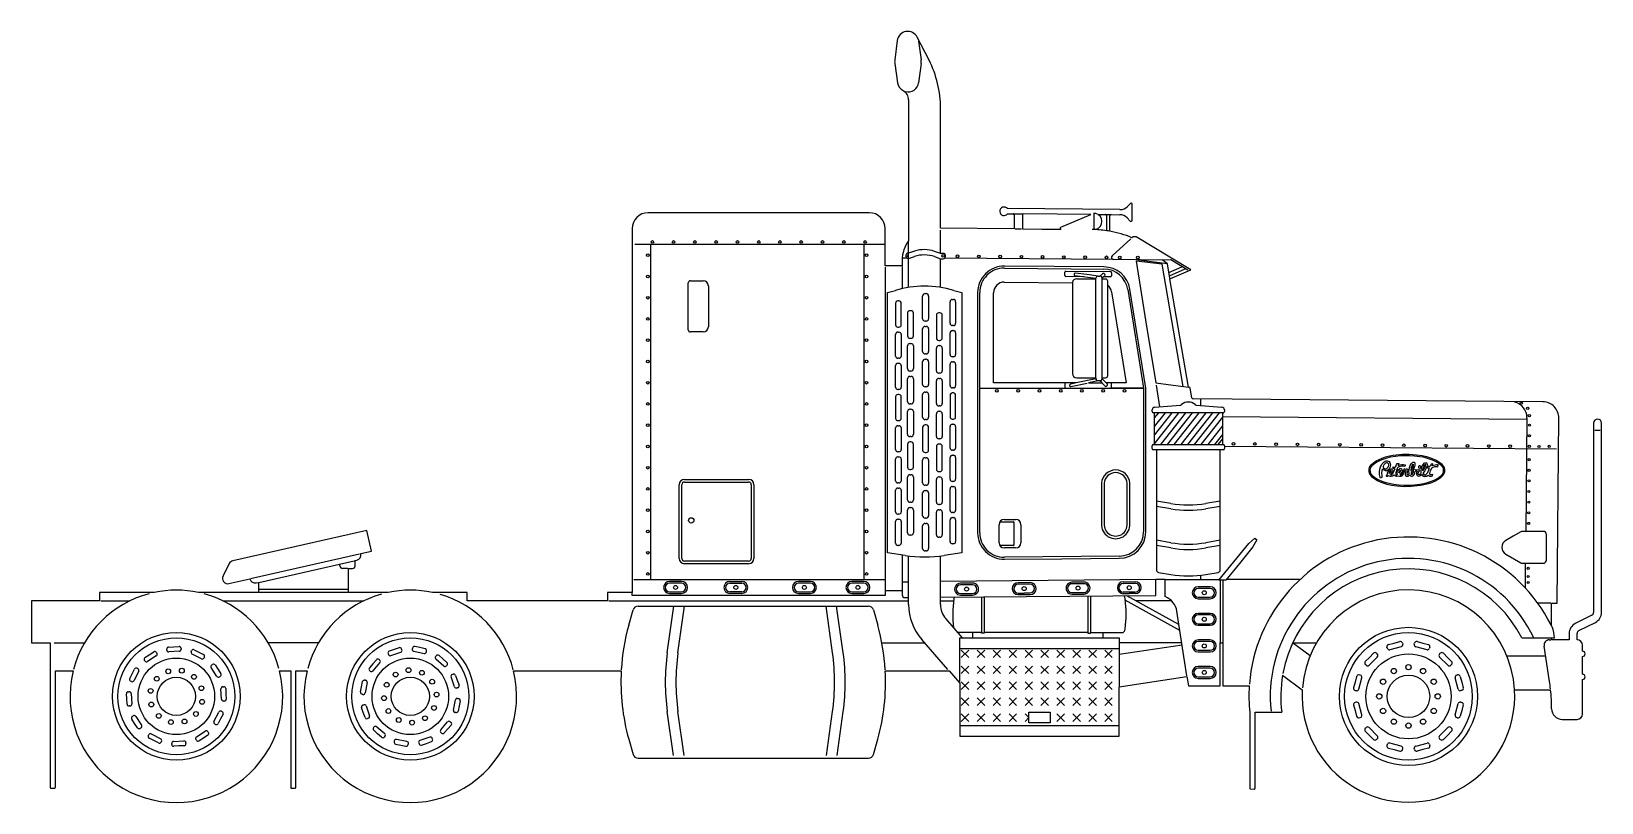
# Model space of a CAD drawing. Extents: x 13 to 308, y 13 to 158.
import ezdxf

# ---------------------------------------------------------------- set-up
doc = ezdxf.new("R2010")
doc.units = 0
doc.layers.add('WHITE', color=7, linetype='CONTINUOUS')

msp = doc.modelspace()

# ---------------------------------------------------------------- linework, layer by layer
at = {"layer": 'WHITE', "linetype": 'CONTINUOUS'}
for p, q in [((181.51, 152.45), (179.3, 156.79)), ((175.54, 156.14), (175.07, 152.5)), ((179.52, 156.02), (180.02, 152.54)), ((175.07, 151.83), (175.6, 148.19)), ((180.02, 151.86), (179.56, 148.22)), ((177.68, 144.96), (177.68, 118.45)), ((183.68, 120.82), (183.68, 143.4)), ((217.41, 124.33), (196.25, 124.51)), ((219.39, 125.46), (218.85, 124.91)), ((219.72, 122.32), (219.74, 125.32)), ((170.28, 123.74), (128.68, 123.74)), ((196.28, 123.55), (197.35, 123.55)), ((197.55, 123.34), (197.53, 120.7)), ((197.55, 123.54), (199.09, 123.53)), ((199.09, 123.33), (199.07, 120.68)), ((211.97, 123.41), (199.29, 123.52)), ((206.29, 121), (211.97, 123.41)), ((212.49, 123.63), (212.49, 120.56)), ((213.29, 123.4), (214.71, 123.4)), ((214.91, 123.19), (214.89, 120.36)), ((214.91, 123.39), (215.54, 123.39)), ((215.51, 120.26), (215.53, 123.18)), ((215.74, 123.38), (217.38, 123.37)), ((218.78, 122.78), (219.37, 122.18)), ((125.68, 120.74), (125.68, 52.26)), ((173.28, 113.74), (173.28, 120.74)), ((177.68, 109.67), (177.68, 118.31)), ((197.53, 120.7), (183.68, 120.82)), ((183.68, 119.7), (183.68, 120.44)), ((183.68, 116.09), (183.68, 120.41)), ((197.7, 120.69), (198.89, 120.69)), ((199.07, 120.68), (202.72, 120.65)), ((202.72, 120.65), (206.37, 120.62)), ((219.45, 118.84), (215.96, 115.63)), ((219.85, 119.2), (219.67, 119.04)), ((220.45, 119.22), (219.85, 119.2)), ((230.72, 112.96), (220.45, 119.22)), ((173.06, 117.74), (126.19, 117.74)), ((129.14, 117.74), (129.14, 54.7)), ((169.28, 117.74), (169.28, 54.7)), ((176.59, 115.22), (177.32, 115.22)), ((177.16, 115.74), (177.16, 115.54)), ((177.67, 116.14), (177.56, 116.14)), ((178.77, 116.5), (177.67, 116.14)), ((177.67, 115.14), (178.77, 115.5)), ((183.67, 116.09), (182.57, 116.47)), ((182.57, 115.47), (183.67, 115.09)), ((184.21, 116.09), (183.67, 116.09)), ((216.22, 114.93), (184.44, 115.17)), ((184.61, 115.49), (184.61, 115.69)), ((176.46, 113.74), (173.28, 113.74)), ((173.28, 113.5), (173.28, 54.7)), ((176.46, 114.83), (176.46, 113.74)), ((176.46, 113.64), (176.46, 109.45)), ((177.56, 115.14), (177.67, 115.14)), ((183.67, 115.09), (184.2, 115.09)), ((183.68, 109.67), (183.68, 115.09)), ((214.4, 113.54), (195.69, 113.7)), ((195.69, 113.3), (214.4, 113.14)), ((207.05, 111.93), (207.05, 112.53)), ((207.25, 112.73), (215.64, 112.65)), ((211.16, 112.09), (209.01, 112.36)), ((213.66, 111.82), (214.21, 112.28)), ((214.49, 112.25), (214.59, 112.12)), ((215.84, 112.45), (215.84, 111.85)), ((226.28, 114.84), (216.22, 114.93)), ((226.33, 114.15), (220.43, 114.9)), ((225.33, 114.03), (220.47, 114.64)), ((220.47, 114.64), (222.31, 103.17)), ((229.3, 91.05), (225.33, 114.03)), ((226.33, 114.15), (225.38, 114.85)), ((226.96, 114.86), (226.28, 114.84)), ((226.8, 111.4), (226.33, 114.15)), ((226.61, 112.5), (229.08, 113.57)), ((226.72, 111.89), (229.71, 113.19)), ((226.82, 111.27), (230.72, 112.96)), ((230.19, 112.9), (226.96, 114.86)), ((136.23, 106.11), (136.23, 110.54)), ((136.63, 110.94), (139.01, 110.94)), ((140.01, 109.94), (140.01, 102.29)), ((195.67, 110.68), (208.48, 110.57)), ((210.7, 111.7), (207.25, 111.73)), ((208.48, 110.5), (208.48, 93.47)), ((208.79, 112.18), (208.79, 112.14)), ((208.96, 111.91), (212.9, 111.42)), ((209.28, 111.3), (212.9, 111.27)), ((213.3, 111.82), (211.16, 112.09)), ((212.9, 92.72), (212.9, 111.42)), ((213.3, 111.82), (213.66, 111.82)), ((214.57, 111.85), (214.06, 111.42)), ((214.06, 92.68), (214.06, 111.42)), ((214.72, 111.25), (214.06, 111.25)), ((215.64, 111.65), (214.35, 111.65)), ((215.12, 110.16), (215.12, 110.85)), ((215.12, 93.07), (215.12, 110.08)), ((222.28, 90.7), (219.3, 109.33)), ((230.33, 90.91), (226.82, 111.27)), ((173.68, 108.7), (175.18, 109.13)), ((173.68, 59.7), (173.68, 108.7)), ((175.22, 106.7), (175.22, 104.67)), ((175.86, 107.13), (175.65, 107.13)), ((176.28, 102.64), (176.28, 106.7)), ((180.31, 105.92), (180.31, 108.06)), ((180.76, 108.51), (180.98, 108.51)), ((181.43, 108.06), (181.43, 103.78)), ((185.46, 104.96), (185.46, 106.99)), ((185.89, 107.42), (186.1, 107.42)), ((186.17, 109.13), (187.68, 108.7)), ((186.52, 106.99), (186.52, 102.93)), ((187.68, 108.7), (187.68, 59.7)), ((190.65, 108.7), (190.65, 63.51)), ((191.05, 63.51), (191.05, 108.7)), ((193.65, 100.19), (193.65, 108.68)), ((215.85, 108.84), (218.59, 91.7)), ((218.9, 109.26), (221.87, 90.7)), ((136.23, 101.69), (136.23, 106.11)), ((175.22, 104.67), (175.22, 102.64)), ((177.46, 104.85), (177.46, 102.71)), ((178.12, 105.3), (177.91, 105.3)), ((178.57, 100.57), (178.57, 104.85)), ((180.31, 103.78), (180.31, 105.92)), ((182.89, 104.44), (182.89, 102.3)), ((183.56, 104.89), (183.34, 104.89)), ((184.01, 100.17), (184.01, 104.44)), ((185.46, 102.93), (185.46, 104.96)), ((139.01, 101.29), (136.63, 101.29)), ((175.22, 98.8), (175.22, 100.83)), ((175.65, 102.21), (175.86, 102.21)), ((175.65, 101.26), (175.86, 101.26)), ((176.28, 100.83), (176.28, 96.77)), ((177.46, 102.71), (177.46, 100.57)), ((180.31, 99.74), (180.31, 101.88)), ((180.98, 103.33), (180.76, 103.33)), ((180.76, 102.33), (180.98, 102.33)), ((181.43, 101.88), (181.43, 97.6)), ((182.89, 102.3), (182.89, 100.16)), ((185.46, 99.09), (185.46, 101.12)), ((186.1, 102.5), (185.89, 102.5)), ((185.89, 101.55), (186.1, 101.55)), ((186.52, 101.12), (186.52, 97.06)), ((222.31, 103.17), (224.14, 91.7)), ((175.22, 96.77), (175.22, 98.8)), ((177.46, 96.53), (177.46, 98.67)), ((177.91, 100.12), (178.12, 100.12)), ((177.91, 99.12), (178.12, 99.12)), ((178.57, 98.67), (178.57, 94.39)), ((180.31, 97.6), (180.31, 99.74)), ((182.89, 96.13), (182.89, 98.27)), ((183.34, 99.71), (183.56, 99.71)), ((183.34, 98.72), (183.56, 98.72)), ((184.01, 98.27), (184.01, 93.99)), ((185.46, 97.06), (185.46, 99.09)), ((193.65, 91.7), (193.65, 100.19)), ((175.22, 92.93), (175.22, 94.97)), ((175.86, 96.34), (175.65, 96.34)), ((175.65, 95.39), (175.86, 95.39)), ((176.28, 94.97), (176.28, 90.9)), ((177.46, 94.39), (177.46, 96.53)), ((180.31, 93.56), (180.31, 95.7)), ((180.98, 97.15), (180.76, 97.15)), ((180.76, 96.15), (180.98, 96.15)), ((181.43, 95.7), (181.43, 91.42)), ((182.89, 93.99), (182.89, 96.13)), ((185.46, 93.22), (185.46, 95.26)), ((186.1, 96.63), (185.89, 96.63)), ((185.89, 95.68), (186.1, 95.68)), ((186.52, 95.26), (186.52, 91.19)), ((175.22, 90.9), (175.22, 92.93)), ((177.46, 90.35), (177.46, 92.49)), ((178.12, 93.94), (177.91, 93.94)), ((177.91, 92.94), (178.12, 92.94)), ((178.57, 92.49), (178.57, 88.21)), ((180.31, 91.42), (180.31, 93.56)), ((182.89, 89.95), (182.89, 92.09)), ((183.56, 93.54), (183.34, 93.54)), ((183.34, 92.54), (183.56, 92.54)), ((184.01, 92.09), (184.01, 87.81)), ((185.46, 91.19), (185.46, 93.22)), ((209.21, 91.7), (193.65, 91.7)), ((208.98, 91.65), (208.1, 91.46)), ((208.2, 91), (211.25, 91.65)), ((212.9, 92.49), (209.21, 91.7)), ((209.28, 92.67), (212.9, 92.67)), ((213.3, 92.09), (211.49, 91.7)), ((211.49, 91.7), (212.77, 91.7)), ((212.77, 91.7), (214.05, 91.7)), ((212.9, 92.67), (212.9, 92.49)), ((213.66, 92.09), (213.3, 92.09)), ((214.05, 91.7), (213.66, 92.09)), ((214.06, 92.49), (214.06, 92.67)), ((214.06, 92.67), (214.72, 92.67)), ((214.85, 91.7), (214.06, 92.49)), ((214.07, 91.68), (214.64, 91.11)), ((216.72, 91.7), (214.85, 91.7)), ((215.04, 91.51), (214.87, 91.68)), ((218.59, 91.7), (216.72, 91.7)), ((224.14, 91.7), (229.3, 91.05)), ((175.22, 89.1), (175.22, 87.06)), ((175.86, 90.47), (175.65, 90.47)), ((175.86, 89.52), (175.65, 89.52)), ((176.28, 85.03), (176.28, 89.1)), ((177.46, 88.21), (177.46, 90.35)), ((180.31, 87.38), (180.31, 89.52)), ((180.98, 90.97), (180.76, 90.97)), ((180.76, 89.97), (180.98, 89.97)), ((181.43, 89.52), (181.43, 85.24)), ((182.89, 87.81), (182.89, 89.95)), ((185.46, 89.39), (185.46, 87.35)), ((186.1, 90.76), (185.89, 90.76)), ((186.1, 89.81), (185.89, 89.81)), ((186.52, 85.32), (186.52, 89.39)), ((191.05, 90.7), (207.25, 90.7)), ((207.05, 91.5), (207.05, 90.9)), ((207.25, 90.7), (215.64, 90.7)), ((207.94, 91.22), (207.96, 91.15)), ((214.92, 91.11), (215.04, 91.22)), ((221.88, 90.7), (215.64, 90.7)), ((215.64, 90.7), (218.76, 90.7)), ((215.84, 90.9), (215.84, 91.5)), ((218.76, 90.7), (221.88, 90.7)), ((221.87, 90.7), (221.87, 63.7)), ((222.28, 63.7), (222.28, 90.7)), ((224.21, 91.28), (224.86, 87.2)), ((229.46, 91.03), (230.22, 90.93)), ((230.41, 90.91), (230.33, 90.91)), ((230.93, 88.91), (230.62, 90.71)), ((296.97, 88.13), (231.18, 88.7)), ((175.22, 87.06), (175.22, 85.03)), ((177.46, 84.18), (177.46, 86.31)), ((178.12, 87.76), (177.91, 87.76)), ((177.91, 86.76), (178.12, 86.76)), ((178.57, 86.31), (178.57, 82.04)), ((180.31, 85.24), (180.31, 87.38)), ((182.89, 83.77), (182.89, 85.91)), ((183.56, 87.36), (183.34, 87.36)), ((183.34, 86.36), (183.56, 86.36)), ((184.01, 85.91), (184.01, 81.63)), ((185.46, 87.35), (185.46, 85.32)), ((223.48, 86.35), (223.48, 86.64)), ((236.83, 86.1), (223.73, 86.1)), ((223.88, 86.1), (223.88, 80.1)), ((224.65, 86.1), (223.88, 85.11)), ((225.92, 86.1), (223.88, 83.48)), ((227.19, 86.1), (223.88, 81.86)), ((228.46, 86.1), (223.88, 80.24)), ((223.94, 87.13), (228.81, 87.49)), ((229.73, 86.1), (225.04, 80.1)), ((231, 86.1), (226.31, 80.1)), ((232.27, 86.1), (227.58, 80.1)), ((228.81, 87.49), (228.99, 87.64)), ((233.54, 86.1), (228.85, 80.1)), ((234.81, 86.1), (230.12, 80.1)), ((236.08, 86.1), (231.39, 80.1)), ((231.56, 87.64), (231.74, 87.49)), ((231.74, 87.49), (236.61, 87.13)), ((232.64, 87.43), (232.64, 88.59)), ((236.68, 86.1), (236.68, 80.1)), ((237.08, 86.64), (237.08, 86.35)), ((175.22, 81.19), (175.22, 83.23)), ((175.65, 84.6), (175.86, 84.6)), ((175.65, 83.65), (175.86, 83.65)), ((176.28, 83.23), (176.28, 79.16)), ((177.46, 82.04), (177.46, 84.18)), ((180.31, 83.34), (180.31, 81.2)), ((180.98, 84.79), (180.76, 84.79)), ((180.98, 83.79), (180.76, 83.79)), ((181.43, 79.06), (181.43, 83.34)), ((182.89, 81.63), (182.89, 83.77)), ((185.46, 81.49), (185.46, 83.52)), ((185.89, 84.89), (186.1, 84.89)), ((185.89, 83.94), (186.1, 83.94)), ((186.52, 83.52), (186.52, 79.45)), ((236.68, 85.24), (232.66, 80.1)), ((236.68, 83.61), (233.93, 80.1)), ((293.95, 84.83), (236.68, 85.33)), ((293.95, 85.15), (293.76, 63.76)), ((299.64, 50.23), (299.95, 85.1)), ((306.5, 84.15), (306.5, 48.5)), ((306.72, 82.79), (307.73, 82.79)), ((308, 48.5), (308, 84.15)), ((175.22, 79.16), (175.22, 81.19)), ((177.46, 80.14), (177.46, 78)), ((178.12, 81.59), (177.91, 81.59)), ((178.12, 80.59), (177.91, 80.59)), ((178.57, 75.86), (178.57, 80.14)), ((180.31, 81.2), (180.31, 79.06)), ((183.56, 81.18), (183.34, 81.18)), ((183.56, 80.18), (183.34, 80.18)), ((185.46, 79.45), (185.46, 81.49)), ((223.48, 79.35), (223.48, 79.85)), ((223.73, 80.1), (236.83, 80.1)), ((236.68, 81.99), (235.2, 80.1)), ((236.68, 81.18), (235.83, 80.1)), ((237.08, 79.85), (237.08, 79.35)), ((299.5, 79.21), (237.08, 79.76)), ((175.22, 75.33), (175.22, 77.36)), ((175.86, 78.74), (175.65, 78.74)), ((175.65, 77.79), (175.86, 77.79)), ((176.28, 77.36), (176.28, 73.29)), ((177.46, 78), (177.46, 75.86)), ((180.31, 75.03), (180.31, 77.16)), ((180.76, 78.61), (180.98, 78.61)), ((180.76, 77.62), (180.98, 77.62)), ((181.43, 77.16), (181.43, 72.89)), ((182.89, 79.73), (182.89, 77.59)), ((182.89, 77.59), (182.89, 75.45)), ((184.01, 75.45), (184.01, 79.73)), ((185.46, 75.62), (185.46, 77.65)), ((186.1, 79.03), (185.89, 79.03)), ((185.89, 78.08), (186.1, 78.08)), ((186.52, 77.65), (186.52, 73.58)), ((230.28, 79.1), (223.73, 79.1)), ((224.28, 79.1), (224.28, 56.52)), ((236.83, 79.1), (230.28, 79.1)), ((236.28, 56.52), (236.28, 79.1)), ((265.09, 76.67), (265.6, 77.01)), ((265.28, 76.54), (265.69, 76.81)), ((265.6, 77.01), (266.15, 77.3)), ((265.69, 76.81), (266.17, 77.06)), ((266.15, 77.3), (266.73, 77.55)), ((266.17, 77.06), (266.76, 77.31)), ((266.73, 77.55), (267.35, 77.76)), ((266.76, 77.31), (267.51, 77.57)), ((266.91, 76.69), (267.12, 76.87)), ((267.12, 76.87), (267.3, 76.97)), ((267.3, 76.97), (267.51, 77.02)), ((267.35, 77.76), (268.14, 77.96)), ((267.51, 77.57), (268.3, 77.76)), ((267.51, 77.02), (267.7, 77.02)), ((267.7, 77.02), (267.89, 76.98)), ((267.89, 76.98), (268.03, 76.89)), ((268.03, 76.89), (268.15, 76.74)), ((268.14, 77.96), (268.78, 78.08)), ((268.3, 77.76), (269.25, 77.93)), ((268.78, 78.08), (270.56, 78.27)), ((269.25, 77.93), (270.2, 78.03)), ((270.2, 78.03), (271.07, 78.07)), ((270.56, 78.27), (271.79, 78.29)), ((271.07, 78.07), (271.9, 78.07)), ((271.79, 78.29), (273.22, 78.18)), ((271.9, 78.07), (272.84, 78)), ((272.45, 76.73), (272.57, 76.78)), ((272.57, 76.78), (272.7, 76.78)), ((272.7, 76.78), (272.76, 76.77)), ((272.84, 78), (273.8, 77.88)), ((273.22, 78.18), (274.27, 78.02)), ((273.8, 77.88), (274.43, 77.76)), ((274.27, 78.02), (275.07, 77.84)), ((274.43, 77.76), (275.21, 77.57)), ((275.07, 77.84), (275.84, 77.6)), ((275.21, 77.57), (275.97, 77.31)), ((275.84, 77.6), (276.29, 77.43)), ((275.97, 77.31), (276.56, 77.06)), ((276.29, 77.43), (276.86, 77.16)), ((276.56, 77.06), (277.04, 76.81)), ((276.86, 77.16), (277.39, 76.84)), ((277.04, 76.81), (277.45, 76.54)), ((277.39, 76.84), (277.87, 76.48)), ((175.22, 73.29), (175.22, 75.33)), ((177.46, 71.82), (177.46, 73.96)), ((177.91, 75.41), (178.12, 75.41)), ((177.91, 74.41), (178.12, 74.41)), ((178.57, 73.96), (178.57, 69.68)), ((180.31, 72.89), (180.31, 75.03)), ((183.34, 75), (183.56, 75)), ((183.34, 74), (183.56, 74)), ((185.46, 73.58), (185.46, 75.62)), ((264.28, 75.42), (264.3, 75.55)), ((264.28, 74.98), (264.28, 75.42)), ((264.35, 74.72), (264.28, 74.98)), ((264.3, 75.55), (264.38, 75.81)), ((264.51, 74.41), (264.35, 74.72)), ((264.38, 75.81), (264.55, 76.12)), ((264.5, 75.42), (264.51, 75.5)), ((264.51, 74.95), (264.5, 75.42)), ((264.51, 75.5), (264.61, 75.77)), ((264.61, 74.68), (264.51, 74.95)), ((264.7, 74.13), (264.51, 74.41)), ((264.55, 76.12), (264.75, 76.37)), ((264.61, 75.77), (264.74, 76)), ((264.78, 74.4), (264.61, 74.68)), ((264.86, 73.97), (264.7, 74.13)), ((264.74, 76), (264.98, 76.28)), ((264.75, 76.37), (265.09, 76.67)), ((264.98, 74.16), (264.78, 74.4)), ((265.34, 73.6), (264.86, 73.97)), ((264.98, 76.28), (265.28, 76.54)), ((265.28, 73.9), (264.98, 74.16)), ((265.69, 73.64), (265.28, 73.9)), ((266.25, 74.97), (266.31, 75.46)), ((266.25, 74.47), (266.25, 74.97)), ((266.34, 73.99), (266.25, 74.47)), ((266.31, 75.46), (266.45, 75.93)), ((266.38, 73.83), (266.34, 73.99)), ((266.41, 73.81), (266.75, 73.95)), ((266.45, 75.93), (266.59, 76.25)), ((266.59, 76.25), (266.73, 76.48)), ((266.68, 74.74), (266.71, 75.13)), ((266.71, 74.35), (266.68, 74.74)), ((266.71, 75.13), (266.81, 75.5)), ((266.75, 73.95), (266.71, 74.35)), ((266.73, 76.48), (266.91, 76.69)), ((266.97, 75.36), (266.84, 75.51)), ((267.15, 75.25), (266.97, 75.36)), ((267, 75.99), (267.07, 76.25)), ((267, 75.81), (267, 75.99)), ((267.03, 75.73), (267, 75.81)), ((267.07, 75.66), (267.03, 75.73)), ((267.07, 76.25), (267.11, 76.32)), ((267.2, 75.53), (267.07, 75.66)), ((267.11, 76.32), (267.27, 76.51)), ((267.35, 75.18), (267.15, 75.25)), ((267.32, 75.49), (267.2, 75.53)), ((267.27, 76.51), (267.43, 76.63)), ((267.4, 75.49), (267.32, 75.49)), ((267.52, 75.18), (267.35, 75.18)), ((267.56, 75.55), (267.4, 75.49)), ((267.43, 76.63), (267.63, 76.71)), ((267.48, 74.3), (267.49, 74.21)), ((267.49, 74.21), (267.52, 74.13)), ((267.51, 74.38), (267.77, 74.47)), ((267.64, 75.22), (267.52, 75.18)), ((267.52, 74.13), (267.55, 74.13)), ((267.55, 74.13), (267.71, 74.16)), ((267.67, 75.64), (267.56, 75.55)), ((267.63, 76.71), (267.69, 76.71)), ((267.85, 75.34), (267.64, 75.22)), ((267.79, 75.8), (267.67, 75.64)), ((267.69, 76.71), (267.85, 76.57)), ((267.71, 74.16), (267.92, 74.26)), ((267.75, 74.71), (267.78, 74.9)), ((267.78, 74.5), (267.75, 74.71)), ((267.78, 74.9), (267.89, 75.12)), ((267.88, 75.98), (267.79, 75.8)), ((267.85, 76.57), (267.92, 76.39)), ((268.03, 75.51), (267.85, 75.34)), ((267.92, 76.25), (267.88, 75.98)), ((267.89, 75.12), (268.08, 75.35)), ((267.92, 76.39), (267.92, 76.25)), ((267.92, 74.26), (268.03, 74.21)), ((268.19, 75.77), (268.03, 75.51)), ((268.03, 74.21), (268.24, 74.14)), ((268.08, 75.35), (268.23, 75.46)), ((268.09, 74.76), (268.14, 74.97)), ((268.09, 74.65), (268.09, 74.76)), ((268.16, 74.7), (268.09, 74.65)), ((268.14, 74.97), (268.29, 75.2)), ((268.15, 76.74), (268.24, 76.51)), ((268.31, 74.86), (268.16, 74.7)), ((268.26, 76.01), (268.19, 75.77)), ((268.23, 75.46), (268.4, 75.51)), ((268.24, 76.51), (268.28, 76.27)), ((268.24, 74.14), (268.43, 74.14)), ((268.28, 76.27), (268.26, 76.01)), ((268.58, 74.78), (268.26, 74.42)), ((268.29, 75.2), (268.39, 75.26)), ((268.44, 75.12), (268.31, 74.86)), ((268.36, 74.41), (268.48, 74.42)), ((268.4, 75.51), (268.53, 75.51)), ((268.43, 74.14), (268.65, 74.19)), ((268.44, 75.19), (268.44, 75.12)), ((268.48, 74.42), (268.62, 74.51)), ((268.53, 75.51), (268.64, 75.43)), ((268.68, 74.97), (268.58, 74.78)), ((268.62, 74.51), (268.76, 74.66)), ((268.64, 75.43), (268.7, 75.34)), ((268.65, 74.19), (268.99, 74.42)), ((268.72, 75.2), (268.68, 74.97)), ((268.7, 75.34), (268.72, 75.2)), ((268.73, 75.65), (268.79, 75.91)), ((268.88, 75.59), (268.73, 75.65)), ((268.76, 74.66), (268.89, 74.88)), ((268.79, 75.91), (269.06, 75.86)), ((269.08, 75.59), (268.88, 75.59)), ((268.89, 74.88), (269.16, 75.58)), ((268.99, 74.42), (269.15, 74.25)), ((269.06, 75.86), (269.2, 75.86)), ((269.13, 75.59), (269.08, 75.59)), ((269.15, 74.25), (269.24, 74.19)), ((269.2, 75.86), (269.29, 75.94)), ((269.24, 74.19), (269.41, 74.16)), ((269.28, 74.75), (269.25, 74.64)), ((269.25, 74.64), (269.3, 74.5)), ((269.47, 75.43), (269.28, 74.75)), ((269.29, 75.94), (269.45, 76.37)), ((269.3, 74.5), (269.37, 74.42)), ((269.37, 74.42), (269.47, 74.42)), ((269.41, 74.16), (269.61, 74.18)), ((269.45, 76.37), (269.53, 76.52)), ((269.58, 75.65), (269.47, 75.43)), ((269.47, 74.42), (269.59, 74.45)), ((269.53, 76.52), (269.88, 76.56)), ((269.56, 74.73), (269.58, 74.97)), ((269.59, 74.45), (269.56, 74.73)), ((269.74, 75.82), (269.58, 75.65)), ((269.58, 74.97), (269.67, 75.23)), ((269.67, 75.23), (269.82, 75.43)), ((269.72, 74.22), (269.75, 74.24)), ((269.88, 76.56), (269.74, 76.13)), ((269.74, 76.13), (270.13, 76.26)), ((269.93, 75.9), (269.74, 75.82)), ((269.75, 74.24), (270.01, 74.16)), ((269.82, 75.43), (269.99, 75.55)), ((269.89, 74.77), (269.91, 74.97)), ((269.91, 74.97), (269.98, 75.18)), ((270.39, 76.01), (269.93, 75.9)), ((269.93, 74.7), (270.07, 74.87)), ((269.98, 75.18), (270.09, 75.3)), ((269.99, 75.55), (270.08, 75.58)), ((270.01, 74.16), (270.2, 74.15)), ((270.31, 74.74), (270.05, 74.44)), ((270.07, 74.87), (270.2, 75.12)), ((270.08, 75.58), (270.24, 75.58)), ((270.09, 75.3), (270.12, 75.31)), ((270.13, 76.26), (270.43, 76.32)), ((270.13, 74.38), (270.27, 74.41)), ((270.2, 75.12), (270.23, 75.23)), ((270.2, 74.15), (270.32, 74.17)), ((270.23, 75.23), (270.23, 75.25)), ((270.24, 75.58), (270.37, 75.52)), ((270.27, 74.41), (270.38, 74.49)), ((270.44, 74.97), (270.31, 74.74)), ((270.32, 74.17), (270.5, 74.25)), ((270.37, 75.52), (270.46, 75.4)), ((270.38, 74.49), (270.54, 74.72)), ((270.72, 76.01), (270.39, 76.01)), ((270.43, 76.32), (270.67, 76.32)), ((270.49, 75.23), (270.44, 74.97)), ((270.46, 75.4), (270.49, 75.23)), ((270.5, 74.25), (270.62, 74.36)), ((270.54, 74.72), (270.62, 74.91)), ((270.62, 74.91), (270.84, 75.48)), ((270.62, 74.36), (270.93, 75.04)), ((270.67, 76.32), (271.08, 76.28)), ((270.97, 75.97), (270.72, 76.01)), ((270.84, 75.48), (270.87, 75.53)), ((270.87, 75.53), (270.93, 75.53)), ((270.93, 75.53), (271.07, 75.48)), ((270.93, 75.04), (271.06, 75.25)), ((271.04, 76.11), (270.97, 75.97)), ((271.08, 76.28), (271.04, 76.11)), ((271.1, 74.85), (271.05, 74.62)), ((271.05, 74.62), (271.05, 74.38)), ((271.05, 74.38), (271.1, 74.28)), ((271.07, 75.48), (271.11, 75.48)), ((271.2, 75.22), (271.1, 74.85)), ((271.1, 74.28), (271.13, 74.24)), ((271.11, 75.25), (271.16, 75.25)), ((271.13, 74.24), (271.24, 74.18)), ((271.16, 75.5), (271.2, 75.5)), ((271.16, 75.25), (271.2, 75.22)), ((271.24, 74.18), (271.37, 74.15)), ((271.25, 75.51), (271.41, 75.53)), ((271.45, 74.89), (271.37, 74.55)), ((271.37, 74.55), (271.37, 74.48)), ((271.37, 74.48), (271.43, 74.44)), ((271.37, 74.15), (271.53, 74.18)), ((271.41, 75.53), (271.5, 75.52)), ((271.43, 74.44), (271.53, 74.45)), ((271.56, 75.2), (271.45, 74.89)), ((271.5, 75.52), (271.56, 75.4)), ((271.53, 74.45), (271.67, 74.54)), ((271.53, 74.18), (271.94, 74.41)), ((271.56, 75.4), (271.56, 75.2)), ((271.67, 74.54), (271.79, 74.65)), ((271.77, 75.09), (271.79, 75.35)), ((271.79, 74.65), (271.77, 75.09)), ((271.79, 75.35), (271.87, 75.75)), ((271.87, 75.75), (272.02, 76.13)), ((271.96, 74.4), (271.99, 74.33)), ((271.99, 74.33), (272.09, 74.23)), ((272.02, 76.13), (272.21, 76.47)), ((272.09, 74.23), (272.23, 74.17)), ((272.17, 75.7), (272.11, 75.35)), ((272.11, 75.35), (272.11, 75.09)), ((272.11, 75.09), (272.16, 75.16)), ((272.16, 75.16), (272.38, 75.54)), ((272.29, 76.04), (272.17, 75.7)), ((272.2, 74.77), (272.17, 74.67)), ((272.17, 74.67), (272.2, 74.57)), ((272.35, 75.01), (272.2, 74.77)), ((272.2, 74.57), (272.27, 74.46)), ((272.21, 76.47), (272.36, 76.67)), ((272.23, 74.17), (272.39, 74.17)), ((272.27, 74.46), (272.34, 74.42)), ((272.46, 76.35), (272.29, 76.04)), ((272.65, 75.53), (272.35, 75.01)), ((272.36, 76.67), (272.45, 76.73)), ((272.38, 75.54), (272.55, 75.94)), ((272.38, 74.44), (272.52, 74.64)), ((272.39, 74.17), (272.53, 74.2)), ((272.5, 76.42), (272.46, 76.35)), ((272.52, 74.64), (272.61, 74.88)), ((272.53, 74.2), (272.63, 74.27)), ((272.55, 75.94), (272.61, 76.15)), ((272.61, 76.15), (272.64, 76.43)), ((272.61, 74.88), (272.64, 75.14)), ((272.63, 74.27), (272.82, 74.51)), ((272.64, 75.14), (272.64, 75.39)), ((272.81, 75.94), (272.65, 75.53)), ((272.76, 76.77), (272.85, 76.67)), ((272.89, 76.24), (272.81, 75.94)), ((272.82, 74.51), (272.9, 74.72)), ((272.84, 75.44), (272.99, 75.37)), ((272.85, 76.67), (272.89, 76.49)), ((272.89, 76.49), (272.89, 76.24)), ((272.9, 74.72), (272.97, 75.07)), ((272.99, 75.37), (273.2, 75.34)), ((273.02, 75.12), (273.28, 75.13)), ((273.2, 75.34), (273.37, 75.36)), ((273.22, 74.76), (273.21, 74.58)), ((273.21, 74.58), (273.25, 74.41)), ((273.33, 75.11), (273.22, 74.76)), ((273.25, 74.41), (273.34, 74.27)), ((273.34, 74.27), (273.46, 74.2)), ((273.37, 75.36), (273.61, 75.43)), ((273.46, 74.2), (273.61, 74.18)), ((273.48, 74.8), (273.47, 74.6)), ((273.47, 74.6), (273.52, 74.5)), ((273.55, 74.99), (273.48, 74.8)), ((273.52, 74.5), (273.61, 74.44)), ((273.58, 75.96), (273.54, 75.82)), ((273.54, 75.82), (273.55, 75.7)), ((273.73, 75.31), (273.55, 74.99)), ((273.67, 76.07), (273.58, 75.96)), ((273.61, 75.43), (273.7, 75.35)), ((273.61, 74.44), (273.69, 74.44)), ((273.61, 74.18), (273.8, 74.21)), ((273.74, 75.62), (273.63, 75.64)), ((273.78, 76.11), (273.67, 76.07)), ((273.7, 75.35), (273.73, 75.31)), ((273.85, 75.67), (273.74, 75.62)), ((273.75, 74.46), (274, 74.64)), ((273.89, 76.1), (273.78, 76.11)), ((273.8, 74.21), (273.92, 74.27)), ((273.91, 75.71), (273.85, 75.67)), ((273.96, 76.05), (273.89, 76.1)), ((273.92, 74.27), (274.18, 74.45)), ((273.93, 75.74), (273.98, 75.84)), ((273.98, 75.97), (273.96, 76.05)), ((273.98, 75.84), (273.98, 75.97)), ((274, 74.64), (274.06, 74.77)), ((274.06, 75.23), (274.1, 75.58)), ((274.06, 74.93), (274.06, 75.23)), ((274.06, 74.77), (274.06, 74.93)), ((274.1, 75.58), (274.21, 75.94)), ((274.18, 74.45), (274.34, 74.27)), ((274.21, 75.94), (274.35, 76.22)), ((274.34, 74.27), (274.49, 74.16)), ((274.35, 76.22), (274.48, 76.4)), ((274.38, 75.42), (274.45, 75.74)), ((274.38, 75.18), (274.38, 75.42)), ((274.4, 75.13), (274.58, 75.38)), ((274.45, 75.74), (274.56, 76.03)), ((274.73, 75.14), (274.45, 74.76)), ((274.45, 74.76), (274.45, 74.68)), ((274.45, 74.68), (274.58, 74.47)), ((274.48, 76.4), (274.72, 76.64)), ((274.49, 74.16), (274.64, 74.12)), ((274.56, 76.03), (274.68, 76.22)), ((274.58, 75.38), (274.75, 75.69)), ((274.58, 74.47), (274.7, 74.38)), ((274.67, 74.11), (274.88, 74.12)), ((274.68, 76.22), (274.81, 76.36)), ((274.7, 74.38), (274.8, 74.36)), ((274.72, 76.64), (274.84, 76.69)), ((275.01, 75.63), (274.73, 75.14)), ((274.75, 75.69), (274.9, 76.08)), ((274.8, 74.36), (274.96, 74.45)), ((274.81, 76.36), (274.86, 76.38)), ((274.84, 76.69), (274.97, 76.71)), ((274.88, 74.12), (275.08, 74.18)), ((274.9, 76.08), (274.93, 76.32)), ((274.93, 76.35), (274.91, 76.37)), ((274.93, 76.32), (274.93, 76.35)), ((274.96, 74.45), (275.15, 74.63)), ((274.97, 76.71), (275.07, 76.67)), ((275.15, 75.98), (275.01, 75.63)), ((275.07, 76.67), (275.14, 76.6)), ((275.08, 74.18), (275.39, 74.37)), ((275.14, 76.6), (275.19, 76.43)), ((275.19, 76.21), (275.15, 75.98)), ((275.15, 74.63), (275.3, 74.86)), ((275.19, 76.43), (275.19, 76.21)), ((275.22, 75.74), (275.24, 75.81)), ((275.24, 75.81), (275.3, 75.98)), ((275.41, 75.67), (275.27, 75.7)), ((275.3, 75.98), (275.33, 76.01)), ((275.3, 74.86), (275.6, 75.56)), ((275.33, 76.01), (275.35, 76.03)), ((275.39, 74.37), (275.51, 74.26)), ((275.6, 75.95), (275.4, 76.01)), ((275.62, 75.64), (275.41, 75.67)), ((275.51, 74.26), (275.67, 74.15)), ((275.69, 75.95), (275.6, 75.95)), ((275.6, 75.56), (275.62, 75.64)), ((275.67, 74.68), (275.81, 75.16)), ((275.7, 74.54), (275.67, 74.68)), ((275.67, 74.15), (275.87, 74.12)), ((275.79, 74.43), (275.7, 74.54)), ((275.93, 76.44), (275.74, 75.96)), ((275.98, 74.41), (275.79, 74.43)), ((275.81, 75.16), (276.05, 75.73)), ((275.87, 74.12), (276.02, 74.13)), ((276.29, 76.46), (275.93, 76.44)), ((276.25, 74.44), (275.98, 74.41)), ((276.02, 74.13), (276.22, 74.19)), ((276.05, 75.73), (276.31, 75.83)), ((276.19, 76.07), (276.29, 76.46)), ((276.67, 76.22), (276.19, 76.07)), ((276.22, 74.19), (276.25, 74.44)), ((276.31, 75.83), (276.65, 75.94)), ((276.65, 75.94), (276.93, 75.97)), ((276.95, 76.28), (276.67, 76.22)), ((276.93, 75.97), (277.14, 75.93)), ((277.16, 76.28), (276.95, 76.28)), ((277.45, 73.9), (277.04, 73.64)), ((277.14, 75.93), (277.22, 76.03)), ((277.3, 76.22), (277.16, 76.28)), ((277.22, 76.03), (277.3, 76.22)), ((277.45, 76.54), (277.75, 76.28)), ((277.75, 74.16), (277.45, 73.9)), ((277.98, 74.07), (277.63, 73.78)), ((277.75, 76.28), (277.95, 76.05)), ((277.99, 74.45), (277.75, 74.16)), ((277.87, 76.48), (278.03, 76.31)), ((277.95, 76.05), (278.12, 75.77)), ((278.18, 74.33), (277.98, 74.07)), ((278.12, 74.68), (277.99, 74.45)), ((278.03, 76.31), (278.22, 76.04)), ((278.12, 75.77), (278.22, 75.5)), ((278.22, 74.95), (278.12, 74.68)), ((278.35, 74.64), (278.18, 74.33)), ((278.22, 76.04), (278.38, 75.73)), ((278.22, 75.5), (278.22, 75.26)), ((278.22, 75.26), (278.22, 75.03)), ((278.22, 75.03), (278.22, 74.95)), ((278.43, 74.89), (278.35, 74.64)), ((278.38, 75.73), (278.45, 75.47)), ((278.46, 75.03), (278.43, 74.89)), ((278.45, 75.47), (278.45, 75.25)), ((278.46, 75.25), (278.46, 75.03)), ((134.53, 58.67), (134.53, 72.55)), ((135.03, 58.67), (135.03, 72.55)), ((135.53, 73.55), (141.56, 73.55)), ((135.53, 73.05), (141.56, 73.05)), ((141.56, 73.55), (147.59, 73.55)), ((141.56, 73.05), (147.59, 73.05)), ((148.09, 72.55), (148.09, 58.67)), ((148.59, 72.55), (148.59, 58.67)), ((175.22, 69.46), (175.22, 71.49)), ((175.86, 72.87), (175.65, 72.87)), ((175.65, 71.92), (175.86, 71.92)), ((176.28, 71.49), (176.28, 67.42)), ((177.46, 69.68), (177.46, 71.82)), ((180.31, 68.85), (180.31, 70.99)), ((180.98, 72.44), (180.76, 72.44)), ((180.76, 71.44), (180.98, 71.44)), ((181.43, 70.99), (181.43, 66.71)), ((182.89, 71.41), (182.89, 73.55)), ((182.89, 69.27), (182.89, 71.41)), ((184.01, 73.55), (184.01, 69.27)), ((185.46, 69.75), (185.46, 71.78)), ((186.1, 73.16), (185.89, 73.16)), ((185.89, 72.21), (186.1, 72.21)), ((186.52, 71.78), (186.52, 67.71)), ((213.95, 72.81), (213.95, 69.01)), ((214.45, 72.81), (214.45, 69.01)), ((218.78, 65.2), (218.78, 72.81)), ((219.28, 65.2), (219.28, 72.81)), ((265.87, 73.29), (265.34, 73.6)), ((266.17, 73.39), (265.69, 73.64)), ((266.44, 73.02), (265.87, 73.29)), ((266.76, 73.14), (266.17, 73.39)), ((266.89, 72.84), (266.44, 73.02)), ((267.51, 72.88), (266.76, 73.14)), ((267.66, 72.6), (266.89, 72.84)), ((268.3, 72.69), (267.51, 72.88)), ((268.46, 72.42), (267.66, 72.6)), ((268.93, 72.57), (268.3, 72.69)), ((269.51, 72.26), (268.46, 72.42)), ((269.89, 72.45), (268.93, 72.57)), ((270.94, 72.16), (269.51, 72.26)), ((270.83, 72.39), (269.89, 72.45)), ((271.07, 72.39), (270.83, 72.39)), ((272.17, 72.18), (270.94, 72.16)), ((272.05, 72.39), (271.07, 72.39)), ((272.84, 72.45), (272.05, 72.39)), ((273.95, 72.37), (272.17, 72.18)), ((273.8, 72.57), (272.84, 72.45)), ((274.59, 72.72), (273.8, 72.57)), ((274.59, 72.49), (273.95, 72.37)), ((275.21, 72.88), (274.59, 72.72)), ((275.38, 72.69), (274.59, 72.49)), ((275.97, 73.14), (275.21, 72.88)), ((275.99, 72.9), (275.38, 72.69)), ((276.56, 73.39), (275.97, 73.14)), ((276.58, 73.15), (275.99, 72.9)), ((277.04, 73.64), (276.56, 73.39)), ((277.13, 73.44), (276.58, 73.15)), ((277.63, 73.78), (277.13, 73.44)), ((175.22, 67.42), (175.22, 69.46)), ((178.12, 69.23), (177.91, 69.23)), ((177.91, 68.23), (178.12, 68.23)), ((180.31, 66.71), (180.31, 68.85)), ((183.56, 68.82), (183.34, 68.82)), ((185.46, 67.71), (185.46, 69.75)), ((213.95, 69.01), (213.95, 65.2)), ((214.45, 69.01), (214.45, 65.2)), ((226.99, 69), (224.28, 69.45)), ((226.99, 68), (224.28, 68.45)), ((236.28, 69.45), (233.56, 69)), ((236.28, 68.45), (233.56, 68)), ((175.22, 63.59), (175.22, 65.62)), ((175.86, 67), (175.65, 67)), ((175.65, 66.05), (175.86, 66.05)), ((176.28, 65.62), (176.28, 61.56)), ((177.46, 65.64), (177.46, 67.78)), ((177.46, 63.5), (177.46, 65.64)), ((178.57, 67.78), (178.57, 63.5)), ((180.98, 66.26), (180.76, 66.26)), ((180.76, 65.26), (180.98, 65.26)), ((182.89, 65.24), (182.89, 67.37)), ((182.89, 63.1), (182.89, 65.24)), ((183.34, 67.83), (183.56, 67.83)), ((184.01, 67.37), (184.01, 63.1)), ((185.46, 63.88), (185.46, 65.91)), ((186.1, 67.29), (185.89, 67.29)), ((185.89, 66.34), (186.1, 66.34)), ((186.52, 65.91), (186.52, 61.85)), ((194.68, 61.63), (194.68, 65.02)), ((194.84, 65.57), (197.35, 65.57)), ((195.68, 66.02), (197.8, 66.02)), ((197.45, 65.47), (197.45, 61.18)), ((198.8, 65.02), (198.8, 63.32)), ((75.76, 63.92), (50.59, 58.21)), ((76.64, 60.02), (75.76, 63.92)), ((175.22, 61.56), (175.22, 63.59)), ((178.12, 63.05), (177.91, 63.05)), ((180.31, 62.67), (180.31, 64.81)), ((180.31, 60.53), (180.31, 62.67)), ((181.43, 64.81), (181.43, 60.53)), ((183.56, 62.65), (183.34, 62.65)), ((185.46, 61.85), (185.46, 63.88)), ((198.8, 63.32), (198.8, 61.63)), ((226.99, 61.63), (224.28, 62.08)), ((236.28, 62.08), (233.56, 61.63)), ((241.65, 61.47), (242.78, 62.46)), ((243.17, 62.14), (242.43, 60.84)), ((242.78, 62.46), (243.17, 62.14)), ((291.39, 62.87), (290, 62.06)), ((292.78, 63.68), (291.39, 62.87)), ((297.04, 63.76), (293.08, 63.76)), ((297.64, 58.36), (297.64, 63.16)), ((53.93, 54.87), (74.41, 59.51)), ((74.66, 59.57), (76.64, 60.02)), ((74.66, 59.54), (74.66, 59.57)), ((177, 59.23), (173.68, 59.7)), ((175.86, 61.13), (175.65, 61.13)), ((176.46, 59.3), (176.46, 51.79)), ((177.68, 49.97), (177.68, 59.14)), ((180.98, 60.08), (180.76, 60.08)), ((183.68, 49.97), (183.68, 59.14)), ((187.68, 59.7), (184.35, 59.23)), ((186.1, 61.42), (185.89, 61.42)), ((197.35, 61.08), (194.84, 61.08)), ((197.8, 60.63), (195.68, 60.63)), ((217.32, 59.1), (195.69, 58.91)), ((226.99, 60.63), (224.28, 61.08)), ((236.28, 61.08), (233.56, 60.63)), ((236.04, 54.6), (241.65, 61.47)), ((242.43, 60.84), (239.88, 57.72)), ((290, 59.47), (292.78, 57.84)), ((49.92, 57.69), (48.74, 55.37)), ((55.49, 54.16), (73.38, 58.22)), ((70.72, 57.28), (70.72, 57.62)), ((72.14, 56.78), (71.22, 56.78)), ((72.33, 52.26), (72.33, 56.78)), ((72.33, 56.78), (73.09, 56.78)), ((73.59, 58.27), (73.91, 58.34)), ((73.59, 57.28), (73.59, 58.27)), ((147.59, 58.17), (135.53, 58.17)), ((147.59, 57.67), (135.53, 57.67)), ((195.69, 58.51), (206.48, 58.61)), ((206.48, 58.61), (217.28, 58.7)), ((239.88, 57.72), (237.34, 54.6)), ((293.08, 57.76), (297.04, 57.76)), ((293.67, 53.1), (293.71, 57.76)), ((49.86, 53.94), (53.8, 54.84)), ((53.8, 54.84), (53.8, 54.81)), ((55, 54.06), (55.4, 54.14)), ((55.4, 54.14), (55.4, 52.26)), ((126.02, 54.7), (173.28, 54.7)), ((134.97, 54.32), (132.72, 54.32)), ((134.97, 54.02), (132.72, 54.02)), ((144.05, 54.32), (146.3, 54.32)), ((144.05, 54.02), (146.3, 54.02)), ((159.2, 54.32), (156.95, 54.32)), ((159.2, 54.02), (156.95, 54.02)), ((169.26, 54.32), (167.01, 54.32)), ((169.26, 54.02), (167.01, 54.02)), ((173.28, 54.7), (173.28, 51.7)), ((176.46, 54.28), (177.68, 54.28)), ((224.15, 54.7), (183.68, 54.35)), ((189.69, 54.02), (187.44, 54)), ((189.69, 53.72), (187.44, 53.7)), ((200.52, 54.12), (198.27, 54.1)), ((200.52, 53.82), (198.27, 53.8)), ((210.65, 54.21), (208.4, 54.19)), ((210.65, 53.91), (208.4, 53.89)), ((218.03, 54.27), (220.28, 54.29)), ((218.03, 53.97), (220.28, 53.99)), ((225.92, 54.7), (224.15, 54.7)), ((224.18, 51.7), (224.15, 54.7)), ((224.69, 56.03), (226.99, 55.65)), ((225.92, 51.47), (225.92, 54.7)), ((225.92, 54.7), (236.12, 54.7)), ((234.4, 53.32), (232.15, 53.32)), ((232.64, 54.7), (232.64, 55.52)), ((233.56, 55.65), (235.86, 56.03)), ((237.34, 54.6), (236.04, 54.6)), ((236.28, 54.6), (236.28, 42.82)), ((236.78, 54.6), (236.78, 42.81)), ((251.28, 54.7), (237.41, 54.7)), ((25.53, 50.7), (12.7, 50.7)), ((12.7, 50.7), (12.7, 42.77)), ((35.81, 52.26), (25.53, 52.26)), ((25.53, 52.26), (25.53, 50.7)), ((25.74, 50.7), (31.24, 50.7)), ((55.4, 52.26), (44.12, 52.26)), ((48.68, 50.7), (75.24, 50.7)), ((72.2, 52.26), (55.52, 52.26)), ((72.2, 52.79), (55.53, 52.79)), ((79.81, 52.26), (72.33, 52.26)), ((94.65, 52.26), (88.12, 52.26)), ((94.65, 50.7), (94.65, 52.26)), ((121.05, 50.7), (94.65, 50.7)), ((125.68, 52.26), (121.05, 52.26)), ((121.05, 52.26), (121.05, 50.7)), ((121.29, 50.7), (177.68, 50.7)), ((125.68, 51.7), (125.68, 52.2)), ((173.28, 51.7), (125.68, 51.7)), ((132.72, 52.38), (133.84, 52.38)), ((132.72, 52.08), (133.84, 52.08)), ((133.84, 52.38), (134.97, 52.38)), ((133.84, 52.08), (134.97, 52.08)), ((145.18, 52.38), (144.05, 52.38)), ((145.18, 52.08), (144.05, 52.08)), ((146.3, 52.38), (145.18, 52.38)), ((146.3, 52.08), (145.18, 52.08)), ((156.95, 52.38), (158.07, 52.38)), ((156.95, 52.08), (158.07, 52.08)), ((158.07, 52.38), (159.2, 52.38)), ((158.07, 52.08), (159.2, 52.08)), ((167.01, 52.38), (168.13, 52.38)), ((167.01, 52.08), (168.13, 52.08)), ((168.13, 52.38), (169.26, 52.38)), ((168.13, 52.08), (169.26, 52.08)), ((176.46, 52.54), (173.28, 52.54)), ((176.96, 51.29), (177.68, 51.29)), ((183.68, 51.35), (224.18, 51.7)), ((183.68, 50.7), (186.14, 50.7)), ((186.23, 51.37), (186.18, 51.03)), ((187.45, 52.05), (188.58, 52.05)), ((187.46, 51.75), (188.58, 51.75)), ((188.58, 52.06), (189.7, 52.06)), ((188.58, 51.76), (189.71, 51.76)), ((191.38, 51.41), (191.38, 44.7)), ((191.88, 51.42), (191.88, 44.6)), ((198.29, 52.15), (199.41, 52.15)), ((198.29, 51.85), (199.41, 51.85)), ((199.41, 52.16), (200.54, 52.16)), ((199.41, 51.86), (200.54, 51.86)), ((208.42, 52.24), (209.54, 52.24)), ((208.42, 51.94), (209.55, 51.94)), ((209.54, 52.25), (210.67, 52.25)), ((209.55, 51.95), (210.67, 51.95)), ((211.4, 51.59), (211.4, 44.6)), ((211.9, 51.59), (211.9, 44.7)), ((219.17, 52.33), (218.04, 52.33)), ((219.17, 52.03), (218.05, 52.03)), ((218.37, 51.03), (218.28, 51.65)), ((228.68, 45.12), (218.41, 50.79)), ((218.57, 50.7), (218.42, 50.7)), ((228.51, 46.24), (218.71, 51.65)), ((220.29, 52.34), (219.17, 52.34)), ((220.3, 52.04), (219.17, 52.04)), ((227.12, 50.7), (220.43, 50.7)), ((234.4, 53.02), (232.15, 53.02)), ((232.15, 51.38), (233.28, 51.38)), ((232.15, 51.08), (233.28, 51.08)), ((233.28, 51.38), (234.4, 51.38)), ((233.28, 51.08), (234.4, 51.08)), ((298.43, 50.23), (296, 50.25)), ((298.59, 45.95), (298.59, 50.23)), ((298.59, 50.23), (299.64, 50.23)), ((125.04, 46.13), (125.84, 48.97)), ((126.8, 49.7), (170.1, 49.7)), ((132.29, 40.91), (133.52, 49.7)), ((134.29, 40.91), (135.52, 49.7)), ((163.37, 40.91), (162.14, 49.7)), ((165.37, 40.91), (164.14, 49.7)), ((171.07, 48.97), (171.86, 46.13)), ((187.82, 43.7), (184.66, 47.34)), ((229.99, 36.57), (228.13, 48.73)), ((234.4, 48.33), (232.15, 48.33)), ((234.4, 48.02), (232.15, 48.02)), ((306.17, 47.97), (303.06, 46.41)), ((191.38, 44.7), (186.95, 44.7)), ((189.76, 43.7), (189.76, 44.7)), ((191.38, 44.6), (191.38, 44.7)), ((191.88, 44.6), (191.38, 44.6)), ((211.4, 44.7), (191.88, 44.7)), ((211.4, 44.6), (211.9, 44.6)), ((211.9, 44.6), (211.9, 44.7)), ((211.9, 44.7), (217.84, 44.7)), ((214.28, 43.7), (214.28, 44.7)), ((218.34, 45.13), (218.37, 45.37)), ((232.15, 46.38), (233.28, 46.38)), ((232.15, 46.08), (233.28, 46.08)), ((233.28, 46.38), (234.4, 46.38)), ((233.28, 46.08), (234.4, 46.08)), ((298.68, 45.76), (298.62, 45.9)), ((301.9, 44.53), (301.9, 43.34)), ((303.4, 43.34), (303.4, 44.53)), ((303.73, 45.07), (306.84, 46.63)), ((12.7, 42.77), (16.24, 42.77)), ((16.24, 42.77), (16.24, 15.52)), ((16.97, 42.77), (22.68, 42.77)), ((38.15, 41.42), (38.15, 41.6)), ((38.49, 41.98), (39.47, 42.03)), ((39.47, 42.03), (40.46, 42.08)), ((40.84, 41.74), (40.84, 41.56)), ((43.32, 41.47), (44.21, 41.02)), ((66.68, 42.77), (57.24, 42.77)), ((80.93, 41.54), (80, 41.22)), ((81.87, 41.86), (80.93, 41.54)), ((82.39, 41.47), (82.33, 41.64)), ((84.37, 41.78), (84.33, 41.6)), ((85.76, 41.87), (84.79, 42.06)), ((86.73, 41.68), (85.76, 41.87)), ((172.64, 42.77), (180.74, 42.77)), ((185.04, 37.75), (180.13, 43.41)), ((187.28, 35.48), (187.28, 43.7)), ((187.28, 43.7), (217.28, 43.7)), ((187.28, 41.7), (217.28, 41.7)), ((188.98, 39.99), (187.57, 41.41)), ((187.57, 39.99), (188.98, 41.41)), ((190.57, 39.99), (191.98, 41.41)), ((191.98, 39.99), (190.57, 41.41)), ((193.57, 39.99), (194.98, 41.41)), ((194.98, 39.99), (193.57, 41.41)), ((196.57, 39.99), (197.98, 41.41)), ((197.98, 39.99), (196.57, 41.41)), ((199.57, 39.99), (200.98, 41.41)), ((200.98, 39.99), (199.57, 41.41)), ((202.57, 39.99), (203.98, 41.41)), ((203.98, 39.99), (202.57, 41.41)), ((205.57, 39.99), (206.98, 41.41)), ((206.98, 39.99), (205.57, 41.41)), ((208.57, 39.99), (209.98, 41.41)), ((209.98, 39.99), (208.57, 41.41)), ((211.57, 39.99), (212.98, 41.41)), ((212.98, 39.99), (211.57, 41.41)), ((214.57, 39.99), (215.98, 41.41)), ((215.98, 39.99), (214.57, 41.41)), ((217.28, 43.7), (217.28, 34.64)), ((229.04, 42.77), (217.28, 42.77)), ((229.1, 42.36), (217.28, 40.58)), ((234.4, 43.32), (232.15, 43.32)), ((234.4, 43.02), (232.15, 43.02)), ((232.15, 41.37), (233.28, 41.37)), ((233.28, 41.37), (234.4, 41.37)), ((236.28, 34.7), (236.28, 42.77)), ((236.28, 42.77), (236.78, 42.77)), ((236.78, 42.77), (236.78, 34.7)), ((253.18, 40.32), (249.89, 42.77)), ((249.89, 42.77), (254.39, 42.77)), ((267.7, 41.76), (267.64, 41.95)), ((267.93, 42.44), (268.99, 42.73)), ((270.31, 42.05), (268.19, 41.48)), ((268.99, 42.73), (270.05, 43.01)), ((270.54, 42.73), (270.59, 42.54)), ((272.76, 42.54), (272.81, 42.73)), ((275.17, 41.48), (273.04, 42.05)), ((273.3, 43.01), (274.36, 42.73)), ((274.36, 42.73), (275.43, 42.44)), ((275.71, 41.95), (275.66, 41.76)), ((293.01, 43.7), (298.5, 43.7)), ((298.2, 35.53), (297.18, 42.18)), ((298.16, 43.34), (298.48, 43.34)), ((298.59, 43.34), (298.59, 43.7)), ((298.59, 43.7), (299.12, 43.7)), ((301.9, 43.34), (298.59, 43.34)), ((304.4, 41.21), (304.4, 42.34)), ((34.04, 39.35), (33.94, 39.5)), ((34.04, 40), (34.87, 40.54)), ((36.19, 40.32), (34.53, 39.24)), ((34.87, 40.54), (35.7, 41.08)), ((36.2, 40.97), (36.3, 40.82)), ((40.51, 41.18), (38.53, 41.08)), ((42.76, 41.16), (42.84, 41.32)), ((44.68, 39.77), (42.91, 40.67)), ((44.21, 41.02), (45.09, 40.58)), ((45.24, 40.09), (45.16, 39.93)), ((46.61, 38.63), (46.76, 38.72)), ((47.26, 38.62), (47.8, 37.79)), ((76.92, 38.84), (76.27, 38.1)), ((77.57, 39.59), (76.92, 38.84)), ((76.95, 37.5), (78.25, 39)), ((78.21, 39.5), (78.08, 39.62)), ((79.77, 40.76), (79.83, 40.59)), ((80.29, 40.37), (82.16, 41.01)), ((84.61, 41.18), (86.56, 40.8)), ((86.98, 41.08), (87.01, 41.26)), ((88.73, 40.22), (88.85, 40.36)), ((90.26, 38.41), (88.77, 39.71)), ((89.36, 40.39), (90.1, 39.74)), ((90.1, 39.74), (90.85, 39.09)), ((90.88, 38.58), (90.77, 38.45)), ((187.57, 38.41), (188.98, 36.99)), ((187.57, 36.99), (188.98, 38.41)), ((191.98, 36.99), (190.57, 38.41)), ((190.57, 36.99), (191.98, 38.41)), ((194.98, 36.99), (193.57, 38.41)), ((193.57, 36.99), (194.98, 38.41)), ((197.98, 36.99), (196.57, 38.41)), ((196.57, 36.99), (197.98, 38.41)), ((200.98, 36.99), (199.57, 38.41)), ((199.57, 36.99), (200.98, 38.41)), ((203.98, 36.99), (202.57, 38.41)), ((202.57, 36.99), (203.98, 38.41)), ((206.98, 36.99), (205.57, 38.41)), ((205.57, 36.99), (206.98, 38.41)), ((209.98, 36.99), (208.57, 38.41)), ((208.57, 36.99), (209.98, 38.41)), ((212.98, 36.99), (211.57, 38.41)), ((211.57, 36.99), (212.98, 38.41)), ((215.98, 36.99), (214.57, 38.41)), ((214.57, 36.99), (215.98, 38.41)), ((232.15, 41.08), (233.28, 41.08)), ((233.28, 41.08), (234.4, 41.08)), ((263.56, 39.26), (264.33, 40.04)), ((263.7, 38.56), (263.56, 38.7)), ((265.82, 40.11), (264.26, 38.56)), ((264.33, 40.04), (265.11, 40.82)), ((265.68, 40.82), (265.82, 40.68)), ((277.53, 40.68), (277.67, 40.82)), ((279.09, 38.56), (277.53, 40.11)), ((278.24, 40.82), (279.02, 40.04)), ((279.02, 40.04), (279.79, 39.26)), ((279.79, 38.7), (279.65, 38.56)), ((290.17, 40.32), (297.46, 40.32)), ((304.4, 36.87), (304.4, 40.21)), ((17.24, 15.58), (17.24, 37.48)), ((17.24, 37.48), (20.54, 37.48)), ((31.19, 36.06), (31.64, 36.94)), ((31.51, 35.5), (31.34, 35.58)), ((31.64, 36.94), (32.09, 37.83)), ((32.89, 37.42), (31.99, 35.65)), ((32.57, 37.98), (32.73, 37.9)), ((47.58, 36.47), (46.51, 38.13)), ((47.8, 37.79), (48.34, 36.96)), ((48.23, 36.46), (48.08, 36.36)), ((59.38, 37.48), (61.46, 37.48)), ((61.46, 37.48), (61.46, 15.52)), ((62.46, 15.58), (62.46, 37.48)), ((62.46, 37.48), (64.54, 37.48)), ((74.79, 34.5), (74.98, 35.47)), ((75.41, 35.75), (75.58, 35.72)), ((76.3, 37.59), (76.44, 37.47)), ((92.27, 34.5), (91.63, 36.37)), ((91.85, 36.83), (92.02, 36.89)), ((92.48, 36.66), (92.8, 35.73)), ((92.8, 35.73), (93.12, 34.79)), ((103.38, 37.48), (123.63, 37.48)), ((173.28, 37.48), (185.28, 37.48)), ((185.28, 37.48), (187.28, 35.18)), ((217.28, 34.51), (230.01, 36.43)), ((230.01, 36.43), (230.28, 34.7)), ((234.4, 38.32), (232.15, 38.32)), ((234.4, 38.02), (232.15, 38.02)), ((232.15, 36.38), (233.28, 36.38)), ((232.15, 36.08), (233.28, 36.08)), ((233.28, 36.38), (234.4, 36.38)), ((233.28, 36.08), (234.4, 36.08)), ((248.01, 36.69), (251.71, 33.93)), ((261.93, 36.45), (261.65, 35.39)), ((262.33, 34.07), (262.9, 36.19)), ((262.62, 36.68), (262.42, 36.73)), ((281.02, 34.07), (280.45, 36.19)), ((280.74, 36.68), (280.93, 36.73)), ((281.42, 36.45), (281.7, 35.39)), ((304.4, 29.37), (304.4, 35.87)), ((30.63, 32.21), (30.58, 33.2)), ((30.92, 33.58), (31.1, 33.58)), ((31.48, 33.25), (31.58, 31.27)), ((48.45, 32.15), (48.34, 34.13)), ((48.68, 34.51), (48.86, 34.51)), ((49.24, 34.18), (49.29, 33.19)), ((49.29, 33.19), (49.34, 32.2)), ((74.6, 33.53), (74.79, 34.5)), ((75.06, 33.07), (74.89, 33.1)), ((75.87, 35.3), (75.49, 33.35)), ((92.9, 34.33), (92.73, 34.28)), ((187.28, 35.18), (187.28, 25.2)), ((187.57, 35.41), (188.98, 33.99)), ((187.57, 33.99), (188.98, 35.41)), ((190.57, 33.99), (191.98, 35.41)), ((191.98, 33.99), (190.57, 35.41)), ((193.57, 33.99), (194.98, 35.41)), ((194.98, 33.99), (193.57, 35.41)), ((196.57, 33.99), (197.98, 35.41)), ((197.98, 33.99), (196.57, 35.41)), ((199.57, 33.99), (200.98, 35.41)), ((200.98, 33.99), (199.57, 35.41)), ((202.57, 33.99), (203.98, 35.41)), ((203.98, 33.99), (202.57, 35.41)), ((205.57, 33.99), (206.98, 35.41)), ((206.98, 33.99), (205.57, 35.41)), ((208.57, 33.99), (209.98, 35.41)), ((209.98, 33.99), (208.57, 35.41)), ((211.57, 33.99), (212.98, 35.41)), ((212.98, 33.99), (211.57, 35.41)), ((214.57, 33.99), (215.98, 35.41)), ((215.98, 33.99), (214.57, 35.41)), ((217.28, 25.2), (217.28, 34.51)), ((230.28, 34.7), (236.28, 34.7)), ((236.78, 34.7), (241.74, 34.7)), ((261.65, 35.39), (261.36, 34.32)), ((261.65, 33.83), (261.84, 33.78)), ((281.71, 33.83), (281.51, 33.78)), ((281.7, 35.39), (281.99, 34.32)), ((291.64, 33.93), (298.41, 33.93)), ((30.68, 31.22), (30.63, 32.21)), ((31.24, 30.89), (31.06, 30.89)), ((47.04, 27.98), (47.93, 29.75)), ((48.42, 29.9), (48.58, 29.82)), ((49, 31.82), (48.82, 31.82)), ((75.12, 29.67), (74.8, 30.61)), ((75.03, 31.07), (75.2, 31.12)), ((75.44, 28.74), (75.12, 29.67)), ((75.65, 30.9), (76.29, 29.03)), ((92.06, 30.1), (92.44, 32.05)), ((92.52, 29.65), (92.34, 29.68)), ((92.86, 32.33), (93.04, 32.3)), ((93.13, 30.9), (92.94, 29.93)), ((93.32, 31.87), (93.13, 30.9)), ((133.45, 21.54), (132.29, 29.84)), ((135.45, 21.54), (134.29, 29.84)), ((162.21, 21.54), (163.37, 29.84)), ((164.21, 21.54), (165.37, 29.84)), ((187.57, 32.41), (188.98, 30.99)), ((187.57, 30.99), (188.98, 32.41)), ((191.98, 30.99), (190.57, 32.41)), ((190.57, 30.99), (191.98, 32.41)), ((194.98, 30.99), (193.57, 32.41)), ((193.57, 30.99), (194.98, 32.41)), ((196.57, 30.99), (197.98, 32.41)), ((197.98, 30.99), (196.57, 32.41)), ((200.98, 30.99), (199.57, 32.41)), ((199.57, 30.99), (200.98, 32.41)), ((200.28, 27.7), (200.28, 29.7)), ((200.28, 29.7), (204.28, 29.7)), ((203.98, 30.99), (202.57, 32.41)), ((202.57, 30.99), (203.98, 32.41)), ((204.28, 29.7), (204.28, 28.7)), ((206.98, 30.99), (205.57, 32.41)), ((205.57, 30.99), (206.98, 32.41)), ((209.98, 30.99), (208.57, 32.41)), ((208.57, 30.99), (209.98, 32.41)), ((212.98, 30.99), (211.57, 32.41)), ((211.57, 30.99), (212.98, 32.41)), ((215.98, 30.99), (214.57, 32.41)), ((214.57, 30.99), (215.98, 32.41)), ((241.83, 29.7), (241.83, 15.42)), ((242.83, 15.41), (242.83, 29.7)), ((242.83, 29.7), (247.86, 29.7)), ((261.36, 31.08), (261.65, 30.01)), ((261.84, 31.62), (261.65, 31.57)), ((261.65, 30.01), (261.93, 28.95)), ((262.9, 29.21), (262.33, 31.33)), ((280.45, 29.21), (281.02, 31.33)), ((281.7, 30.01), (281.42, 28.95)), ((281.51, 31.62), (281.71, 31.57)), ((281.99, 31.08), (281.7, 30.01)), ((298.6, 30.34), (298.59, 30.59)), ((32.12, 27.61), (31.59, 28.44)), ((31.69, 28.94), (31.84, 29.04)), ((32.66, 26.78), (32.12, 27.61)), ((32.34, 28.93), (33.42, 27.27)), ((33.31, 26.77), (33.16, 26.68)), ((47.35, 27.42), (47.19, 27.5)), ((48.29, 28.46), (47.84, 27.57)), ((48.74, 29.34), (48.29, 28.46)), ((76.07, 28.57), (75.9, 28.51)), ((77.04, 26.82), (77.16, 26.95)), ((77.67, 26.99), (79.16, 25.69)), ((89.68, 26.4), (90.98, 27.9)), ((91.65, 27.3), (91, 26.56)), ((91.48, 27.93), (91.62, 27.81)), ((187.4, 27.2), (217.21, 27.2)), ((187.57, 29.41), (188.98, 27.99)), ((187.57, 27.99), (188.98, 29.41)), ((190.57, 27.99), (191.98, 29.41)), ((191.98, 27.99), (190.57, 29.41)), ((193.57, 27.99), (194.98, 29.41)), ((194.98, 27.99), (193.57, 29.41)), ((196.57, 27.99), (197.98, 29.41)), ((197.98, 27.99), (196.57, 29.41)), ((200.28, 28.7), (199.57, 29.41)), ((199.57, 27.99), (200.28, 28.7)), ((204.28, 27.7), (200.28, 27.7)), ((204.28, 28.7), (204.28, 27.7)), ((205.57, 27.99), (206.98, 29.41)), ((206.98, 27.99), (205.57, 29.41)), ((208.57, 27.99), (209.98, 29.41)), ((209.98, 27.99), (208.57, 29.41)), ((211.57, 27.99), (212.98, 29.41)), ((212.98, 27.99), (211.57, 29.41)), ((214.57, 27.99), (215.98, 29.41)), ((215.98, 27.99), (214.57, 29.41)), ((262.42, 28.67), (262.62, 28.72)), ((263.56, 26.7), (263.7, 26.84)), ((264.26, 26.84), (265.82, 25.29)), ((277.53, 25.29), (279.09, 26.84)), ((279.65, 26.84), (279.79, 26.7)), ((280.93, 28.67), (280.74, 28.72)), ((300.6, 28.37), (303.4, 28.37)), ((34.68, 25.31), (34.76, 25.47)), ((35.72, 24.38), (34.84, 24.82)), ((35.25, 25.63), (37.01, 24.73)), ((36.6, 23.93), (35.72, 24.38)), ((37.17, 24.24), (37.09, 24.08)), ((39.08, 23.66), (39.08, 23.84)), ((39.41, 24.22), (41.39, 24.32)), ((41.77, 23.98), (41.77, 23.8)), ((43.72, 24.43), (43.62, 24.58)), ((43.73, 25.08), (45.39, 26.16)), ((45.05, 24.86), (44.22, 24.32)), ((45.88, 25.4), (45.05, 24.86)), ((45.89, 26.05), (45.99, 25.9)), ((77.82, 25.66), (77.07, 26.31)), ((78.57, 25.01), (77.82, 25.66)), ((79.19, 25.18), (79.07, 25.04)), ((80.94, 24.32), (80.91, 24.14)), ((81.19, 23.72), (82.16, 23.53)), ((83.31, 24.22), (81.37, 24.6)), ((83.56, 23.62), (83.59, 23.8)), ((85.54, 23.93), (85.6, 23.76)), ((87.64, 25.03), (85.76, 24.39)), ((86.05, 23.54), (86.99, 23.86)), ((86.99, 23.86), (87.93, 24.18)), ((88.15, 24.64), (88.09, 24.81)), ((89.85, 25.78), (89.71, 25.9)), ((91, 26.56), (90.35, 25.81)), ((125.04, 24.62), (125.84, 21.78)), ((171.07, 21.78), (171.86, 24.62)), ((187.28, 25.2), (217.28, 25.2)), ((264.33, 25.36), (263.56, 26.14)), ((265.11, 24.58), (264.33, 25.36)), ((265.82, 24.72), (265.68, 24.58)), ((267.7, 23.64), (267.64, 23.45)), ((270.31, 23.35), (268.19, 23.92)), ((273.04, 23.35), (275.17, 23.92)), ((275.66, 23.64), (275.71, 23.45)), ((277.67, 24.58), (277.53, 24.72)), ((279.02, 25.36), (278.24, 24.58)), ((279.79, 26.14), (279.02, 25.36)), ((40.45, 23.37), (39.46, 23.32)), ((41.44, 23.42), (40.45, 23.37)), ((82.16, 23.53), (83.14, 23.34)), ((126.8, 21.05), (170.1, 21.05)), ((267.93, 22.96), (268.99, 22.67)), ((268.99, 22.67), (270.05, 22.39)), ((270.54, 22.67), (270.59, 22.86)), ((272.81, 22.67), (272.76, 22.86)), ((274.36, 22.67), (273.3, 22.39)), ((275.43, 22.96), (274.36, 22.67)), ((16.34, 15.42), (17.08, 15.42)), ((61.56, 15.42), (62.3, 15.42)), ((241.92, 15.32), (242.65, 15.25))]:
    msp.add_line(p, q, dxfattribs=at)
for centre, radius in [((129.48, 118.24), 0.25), ((133.48, 118.24), 0.25), ((137.48, 118.24), 0.25), ((141.48, 118.24), 0.25), ((145.48, 118.24), 0.25), ((149.48, 118.24), 0.25), ((153.48, 118.24), 0.25), ((157.48, 118.24), 0.25), ((161.48, 118.24), 0.25), ((165.48, 118.24), 0.25), ((169.48, 118.24), 0.25), ((128.64, 115.74), 0.25), ((169.78, 115.74), 0.25), ((184.15, 115.61), 0.25), ((186.88, 115.55), 0.25), ((190.88, 115.52), 0.25), ((194.88, 115.49), 0.25), ((198.88, 115.46), 0.25), ((202.88, 115.43), 0.25), ((206.88, 115.4), 0.25), ((210.88, 115.37), 0.25), ((214.88, 115.35), 0.25), ((217.37, 115.33), 0.25), ((220.77, 115.31), 0.25), ((128.64, 111.74), 0.25), ((169.78, 111.74), 0.25), ((128.64, 107.74), 0.25), ((169.78, 107.74), 0.25), ((128.64, 103.74), 0.25), ((169.78, 103.74), 0.25), ((128.64, 99.74), 0.25), ((169.78, 99.74), 0.25), ((128.64, 95.74), 0.25), ((169.78, 95.74), 0.25), ((128.64, 91.74), 0.25), ((169.78, 91.74), 0.25), ((194.28, 90.2), 0.25), ((198.28, 90.2), 0.25), ((202.28, 90.2), 0.25), ((206.28, 90.2), 0.25), ((210.28, 90.2), 0.25), ((214.28, 90.2), 0.25), ((218.28, 90.2), 0.25), ((128.64, 87.74), 0.25), ((169.78, 87.74), 0.25), ((292.91, 87.91), 0.2), ((294.1, 86.91), 0.2), ((294.42, 85.53), 0.2), ((128.64, 83.74), 0.25), ((169.78, 83.74), 0.25), ((294.44, 83.76), 0.2), ((128.64, 79.74), 0.25), ((169.78, 79.74), 0.25), ((238.79, 80.24), 0.25), ((242.79, 80.21), 0.25), ((246.79, 80.17), 0.25), ((250.79, 80.14), 0.25), ((254.79, 80.1), 0.25), ((258.79, 80.07), 0.25), ((262.79, 80.03), 0.25), ((266.79, 80), 0.25), ((270.79, 79.96), 0.25), ((274.79, 79.93), 0.25), ((278.79, 79.89), 0.25), ((282.79, 79.86), 0.25), ((286.79, 79.82), 0.25), ((290.79, 79.79), 0.25), ((294.4, 79.76), 0.2), ((294.42, 81.76), 0.2), ((296.22, 79.75), 0.2), ((298.14, 79.76), 0.2), ((294.38, 77.26), 0.2), ((128.64, 75.74), 0.25), ((169.78, 75.74), 0.25), ((294.36, 75.26), 0.2), ((128.64, 71.74), 0.25), ((169.78, 71.74), 0.25), ((294.33, 71.26), 0.2), ((294.34, 73.26), 0.2), ((128.64, 67.74), 0.25), ((169.78, 67.74), 0.25), ((294.31, 69.26), 0.2), ((136.79, 65.83), 0.5), ((294.27, 65.26), 0.2), ((294.29, 67.26), 0.2), ((128.64, 63.74), 0.25), ((169.78, 63.74), 0.25), ((128.64, 59.74), 0.25), ((169.78, 59.74), 0.25), ((294.2, 56.81), 0.2), ((128.64, 55.74), 0.25), ((133.84, 53.2), 0.38), ((145.18, 53.2), 0.38), ((158.07, 53.2), 0.38), ((168.13, 53.2), 0.38), ((169.78, 55.74), 0.25), ((188.57, 52.89), 0.38), ((199.4, 52.99), 0.38), ((209.54, 53.08), 0.38), ((219.16, 53.16), 0.38), ((294.18, 54.13), 0.2), ((294.19, 55.26), 0.2), ((233.28, 52.2), 0.38), ((233.28, 47.21), 0.38), ((39.96, 32.7), 12), ((83.96, 32.7), 12), ((271.68, 32.7), 13), ((271.68, 32.7), 12), ((39.96, 32.7), 11), ((83.96, 32.7), 11), ((233.28, 42.2), 0.38), ((39.96, 32.7), 7.2), ((83.96, 32.7), 7.2), ((271.68, 32.7), 8), ((271.68, 38.2), 0.5), ((36.28, 36.01), 0.45), ((39.96, 32.7), 3.6), ((38.43, 37.41), 0.45), ((40.99, 37.54), 0.45), ((43.27, 36.38), 0.45), ((83.96, 32.7), 3.6), ((81.2, 36.81), 0.45), ((83.62, 37.64), 0.45), ((86.14, 37.15), 0.45), ((88.07, 35.46), 0.45), ((233.28, 37.2), 0.38), ((266.91, 35.45), 0.5), ((271.68, 32.7), 4), ((268.93, 37.46), 0.5), ((274.43, 37.46), 0.5), ((276.44, 35.45), 0.5), ((35.12, 33.73), 0.45), ((44.67, 34.23), 0.45), ((79.02, 32.36), 0.45), ((79.52, 34.88), 0.45), ((88.9, 33.04), 0.45), ((266.18, 32.7), 0.5), ((277.18, 32.7), 0.5), ((35.25, 31.17), 0.45), ((43.64, 29.39), 0.45), ((44.8, 31.67), 0.45), ((79.85, 29.94), 0.45), ((88.41, 30.52), 0.45), ((266.91, 29.95), 0.5), ((276.44, 29.95), 0.5), ((36.65, 29.02), 0.45), ((38.93, 27.86), 0.45), ((41.49, 27.99), 0.45), ((81.79, 28.25), 0.45), ((84.3, 27.76), 0.45), ((86.72, 28.59), 0.45), ((268.93, 27.94), 0.5), ((271.68, 27.2), 0.5), ((274.43, 27.94), 0.5)]:
    msp.add_circle(centre, radius, dxfattribs=at)
for centre, radius, start, end in [((177.522, 155.877), 1.999, 27.18042, 172.4414), ((177.548, 152.165), 2.501, 172.3009, 187.6989), ((177.547, 152.2), 2.496, 352.1719, 7.82822), ((163.68, 143.39), 20, 0.02865, 26.93659), ((177.58, 148.481), 2.001, 188.3609, 241.6547), ((177.579, 148.474), 1.997, 255.5327, 352.6935), ((175.68, 144.96), 2, 0, 61.64104), ((195.62, 124.01), 0.804, 38.4373, 325.1249), ((217.444, 126.324), 1.994, 269.0232, 314.8375), ((219.54, 125.328), 0.2, 357.7094, 138.6548), ((128.68, 120.74), 3, 90, 180), ((170.28, 120.74), 3, 0, 90), ((197.35, 123.35), 0.2, 357.1348, 90), ((199.29, 123.32), 0.2, 90, 177.1369), ((212.489, 122.095), 1.535, 61.98241, 89.96298), ((212.5, 122.09), 1.53, 269.6255, 58.90809), ((214.71, 123.2), 0.2, 357.1369, 90), ((215.73, 123.18), 0.2, 87.13476, 180), ((217.361, 121.37), 2, 44.81782, 89.4557), ((219.522, 122.306), 0.197, 219.657, 4.0442), ((182.456, 114.825), 5.996, 142.8014, 179.9522), ((206.377, 120.82), 0.2, 115.7974, 267.9955), ((211.99, 100.57), 20.001, 81.66329, 89.48437), ((212.145, 100.547), 19.996, 80.68983, 81.82047), ((211.995, 100.572), 19.999, 67.43303, 79.87735), ((177.56, 115.74), 0.4, 90, 180), ((177.56, 115.54), 0.4, 180, 270), ((177.68, 115.62), 0.25, 90, 270), ((180.625, 110.795), 5.999, 71.08181, 108.0121), ((180.613, 109.794), 5.996, 89.45542, 107.9001), ((180.636, 109.79), 6, 71.1966, 89.67533), ((184.21, 115.49), 0.4, 268.5679, 0), ((184.21, 115.69), 0.4, 0, 90), ((216.234, 115.333), 0.404, 132.6934, 268.0093), ((195.65, 108.7), 5, 89.54164, 180), ((195.65, 108.7), 4.6, 89.50188, 180), ((207.25, 112.53), 0.2, 90, 180), ((208.99, 112.16), 0.201, 84.28941, 174.2903), ((214.335, 112.126), 0.198, 38.66015, 129.0658), ((214.36, 108.537), 5.003, 9.11968, 89.54199), ((214.357, 108.54), 4.6, 9.00567, 89.46442), ((215.64, 112.45), 0.2, 359.9978, 90), ((136.63, 110.54), 0.4, 89.99782, 180), ((139.01, 109.94), 1, 0, 90), ((180.676, 89.902), 19.998, 89.98855, 105.9517), ((180.674, 89.9), 20, 74.04987, 89.98281), ((195.65, 108.68), 2, 89.42694, 180), ((207.25, 111.93), 0.2, 180, 270), ((209.282, 110.535), 0.803, 177.5011, 182.4986), ((209.28, 110.5), 0.799, 90, 171.3629), ((208.989, 112.109), 0.201, 171.1457, 261.711), ((213.3, 111.42), 0.4, 89.99782, 180), ((213.676, 111.424), 0.396, 46.22758, 92.31243), ((213.66, 111.434), 0.4, 357.9955, 43.58384), ((214.433, 111.996), 0.2, 313.1796, 38.30199), ((214.72, 110.85), 0.4, 0, 90), ((213.878, 108.514), 1.999, 9.38675, 51.58194), ((215.64, 111.85), 0.2, 270, 0), ((175.65, 106.7), 0.43, 90, 180), ((175.85, 106.7), 0.43, 0, 88.66851), ((180.76, 108.06), 0.45, 90, 180), ((180.98, 108.06), 0.45, 359.999, 90), ((185.89, 106.99), 0.43, 90, 180), ((186.09, 106.99), 0.43, 0, 88.66777), ((177.91, 104.85), 0.45, 90, 180.001), ((178.12, 104.85), 0.45, 0, 90.00195), ((180.76, 103.78), 0.45, 180, 270), ((180.98, 103.78), 0.45, 270, 0), ((183.34, 104.44), 0.45, 90, 180), ((183.56, 104.44), 0.45, 0, 90), ((136.63, 101.69), 0.4, 180, 270), ((139.01, 102.29), 1, 270, 0), ((175.65, 102.64), 0.43, 180, 270), ((175.65, 100.83), 0.43, 90, 180), ((175.85, 102.64), 0.43, 271.3322, 0), ((175.85, 100.83), 0.43, 0, 88.66777), ((177.91, 100.57), 0.45, 180, 270), ((178.12, 100.57), 0.45, 270, 0), ((180.76, 101.88), 0.45, 90, 180), ((180.98, 101.88), 0.45, 359.999, 90), ((185.89, 102.93), 0.43, 180, 270), ((185.89, 101.12), 0.43, 90, 180), ((186.09, 102.93), 0.43, 271.3315, 0), ((186.09, 101.12), 0.43, 0, 88.66777), ((177.91, 98.67), 0.45, 90, 180), ((178.12, 98.67), 0.45, 359.999, 90), ((180.76, 97.6), 0.45, 180, 270), ((180.98, 97.6), 0.45, 270, 0), ((183.34, 100.16), 0.45, 180, 270), ((183.34, 98.27), 0.45, 90, 180), ((183.56, 100.16), 0.45, 270, 1.27331), ((183.56, 98.27), 0.45, 359.999, 90), ((175.65, 96.77), 0.43, 180, 270), ((175.65, 94.96), 0.43, 90, 178.6678), ((175.85, 96.77), 0.43, 271.3315, 0), ((175.85, 94.96), 0.43, 1.33253, 88.66777), ((180.76, 95.7), 0.45, 90, 180), ((180.98, 95.7), 0.45, 359.999, 90), ((185.89, 97.06), 0.43, 180, 270), ((185.89, 95.25), 0.43, 90, 178.6678), ((186.09, 97.06), 0.43, 271.3315, 0), ((186.09, 95.25), 0.43, 1.33253, 88.66777), ((177.91, 94.39), 0.45, 180, 270), ((177.91, 92.49), 0.45, 90, 180), ((178.12, 94.39), 0.45, 269.998, 0), ((178.12, 92.49), 0.45, 359.999, 90), ((183.34, 93.99), 0.45, 180, 270), ((183.34, 92.09), 0.45, 90, 180), ((183.56, 93.99), 0.45, 270, 0), ((183.56, 92.09), 0.45, 359.999, 90), ((207.255, 91.505), 0.205, 135, 181.3985), ((209.28, 93.47), 0.8, 180, 270), ((213.301, 92.486), 0.403, 193.7946, 259.8333), ((213.66, 92.489), 0.402, 277.1427, 354.431), ((214.72, 93.07), 0.4, 270, 0), ((215.64, 91.497), 0.2, 0.85937, 59.96858), ((175.65, 90.9), 0.43, 180, 270), ((175.65, 89.09), 0.43, 90, 178.6675), ((175.85, 90.9), 0.43, 271.3315, 0), ((175.85, 89.09), 0.43, 1.33222, 88.66851), ((180.76, 91.42), 0.45, 180, 270), ((180.76, 89.52), 0.45, 90, 180), ((180.98, 91.42), 0.45, 270, 0), ((180.98, 89.52), 0.45, 359.999, 90), ((185.89, 91.19), 0.43, 180, 270), ((185.89, 89.38), 0.43, 90, 178.6675), ((186.09, 91.19), 0.43, 271.3315, 0), ((186.09, 89.38), 0.43, 1.33222, 88.66851), ((207.25, 90.9), 0.2, 180, 270), ((208.14, 91.26), 0.204, 101.3099, 191.3103), ((208.158, 91.2), 0.204, 194.1723, 281.8574), ((214.78, 91.25), 0.198, 225, 315), ((214.905, 91.365), 0.198, 312.9546, 47.04741), ((215.64, 90.9), 0.2, 270, 0.00218), ((230.372, 90.66), 0.253, 11.39876, 81.3553), ((231.177, 88.95), 0.25, 189.1975, 270.6875), ((177.91, 88.21), 0.45, 180, 270), ((177.91, 86.31), 0.45, 90, 180), ((178.12, 88.21), 0.45, 269.998, 0), ((178.12, 86.31), 0.45, 359.999, 90), ((183.34, 87.81), 0.45, 180, 270), ((183.34, 85.91), 0.45, 90, 180), ((183.56, 87.81), 0.45, 270, 0), ((183.56, 85.91), 0.45, 0, 90), ((223.98, 86.632), 0.5, 94.59143, 179.0833), ((223.73, 86.35), 0.25, 180, 270), ((230.279, 86.109), 2.001, 89.9716, 130.0951), ((230.272, 86.11), 2, 49.90842, 89.77082), ((236.579, 86.629), 0.502, 1.25795, 86.45927), ((236.83, 86.35), 0.25, 270, 0), ((290.947, 85.178), 3.003, 359.4658, 76.65788), ((296.95, 85.13), 3, 359.4271, 89.61825), ((175.65, 85.03), 0.43, 180, 270), ((175.65, 83.22), 0.43, 90, 178.6678), ((175.85, 85.03), 0.43, 271.3322, 0), ((175.85, 83.22), 0.43, 1.33253, 88.66777), ((180.76, 85.24), 0.45, 180, 270), ((180.76, 83.34), 0.45, 90, 180.001), ((180.98, 85.24), 0.45, 270, 0), ((180.98, 83.34), 0.45, 0, 90), ((185.89, 85.32), 0.43, 180, 270), ((185.89, 83.51), 0.43, 90, 178.6678), ((186.09, 85.32), 0.43, 271.3322, 0), ((186.09, 83.51), 0.43, 1.33151, 88.66777), ((307.25, 84.15), 0.75, 0, 180), ((177.91, 82.04), 0.45, 179.999, 270), ((177.91, 80.14), 0.45, 90, 180), ((178.12, 82.04), 0.45, 269.998, 0), ((178.12, 80.14), 0.45, 0, 90.00195), ((183.34, 81.63), 0.45, 180, 270), ((183.34, 79.73), 0.45, 90, 180), ((183.56, 81.63), 0.45, 270, 0), ((183.56, 79.73), 0.45, 0, 90), ((223.73, 79.85), 0.25, 90, 180), ((236.83, 79.85), 0.25, 0, 90), ((175.65, 79.17), 0.43, 181.3315, 270), ((175.65, 77.36), 0.43, 90, 180), ((175.85, 79.17), 0.43, 271.3315, 358.6678), ((175.85, 77.36), 0.43, 0, 88.66777), ((180.76, 79.06), 0.45, 180, 270), ((180.76, 77.17), 0.45, 90, 181.273), ((180.98, 79.06), 0.45, 270, 0), ((180.98, 77.17), 0.45, 358.7267, 90), ((185.89, 79.46), 0.43, 181.3325, 270), ((185.89, 77.65), 0.43, 90, 180), ((186.09, 79.46), 0.43, 271.3315, 358.6678), ((186.09, 77.65), 0.43, 0, 88.66777), ((223.73, 79.35), 0.25, 180, 270), ((236.83, 79.35), 0.25, 270, 0), ((177.91, 75.86), 0.45, 180, 270), ((177.91, 73.96), 0.45, 90, 180), ((178.12, 75.86), 0.45, 270, 0), ((178.12, 73.96), 0.45, 359.999, 90), ((183.34, 75.45), 0.45, 180, 270), ((183.34, 73.55), 0.45, 90, 180), ((183.56, 75.45), 0.45, 270, 0), ((183.56, 73.55), 0.45, 0, 90), ((216.615, 72.647), 2.67, 3.50003, 176.4999), ((216.615, 72.663), 2.17, 3.88433, 176.1156), ((135.53, 72.55), 1, 90, 180), ((135.53, 72.55), 0.5, 90, 180), ((147.59, 72.55), 1, 0, 90), ((147.59, 72.55), 0.5, 0, 90), ((175.65, 73.3), 0.43, 181.3325, 270), ((175.65, 71.49), 0.43, 90, 180), ((175.85, 73.3), 0.43, 271.3315, 358.6678), ((175.85, 71.49), 0.43, 0, 88.66777), ((180.76, 72.89), 0.45, 180, 270), ((180.76, 70.99), 0.45, 90, 180), ((180.98, 72.89), 0.45, 270, 0), ((180.98, 70.99), 0.45, 359.999, 90), ((185.89, 73.59), 0.43, 181.3325, 270), ((185.89, 71.78), 0.43, 90, 180), ((186.09, 73.59), 0.43, 271.3315, 358.6678), ((186.09, 71.78), 0.43, 0, 88.66777), ((177.91, 69.68), 0.45, 180, 270), ((177.91, 67.78), 0.45, 90, 180), ((178.12, 69.68), 0.45, 269.998, 0), ((178.12, 67.78), 0.45, 359.999, 90), ((183.34, 69.27), 0.45, 180, 270), ((183.56, 69.27), 0.45, 270, 0), ((230.275, 88.731), 20.003, 260.5476, 279.4524), ((230.275, 87.731), 20.003, 260.5476, 279.4524), ((175.65, 67.43), 0.43, 181.3325, 270), ((175.65, 65.62), 0.43, 90, 180), ((175.85, 67.43), 0.43, 271.3315, 358.6678), ((175.85, 65.62), 0.43, 0, 88.66777), ((180.76, 66.71), 0.45, 180, 270), ((180.76, 64.81), 0.45, 90, 180), ((180.98, 66.71), 0.45, 270, 0), ((180.98, 64.81), 0.45, 359.999, 90), ((183.34, 67.38), 0.45, 90, 181.273), ((183.56, 67.38), 0.45, 358.7267, 90), ((185.89, 67.72), 0.43, 181.3325, 270), ((185.89, 65.91), 0.43, 90, 180), ((186.09, 67.72), 0.43, 271.3315, 358.6678), ((186.09, 65.91), 0.43, 0.00102, 88.66777), ((195.68, 65.02), 1, 90, 180), ((197.35, 65.47), 0.1, 0, 90), ((197.8, 65.02), 1, 0, 90), ((216.615, 65.037), 2.67, 176.5, 3.50007), ((216.615, 65.053), 2.17, 176.1157, 3.8844), ((177.91, 63.5), 0.45, 180, 270), ((178.12, 63.5), 0.45, 269.998, 0), ((183.34, 63.1), 0.45, 180.0005, 270), ((183.56, 63.1), 0.45, 270, 0), ((195.65, 63.51), 5, 180, 270.4584), ((195.653, 63.507), 4.603, 179.9627, 225.2112), ((217.28, 63.7), 5, 270, 0), ((217.27, 63.7), 4.6, 270.623, 0), ((271.67, 32.704), 29.996, 26.60946, 175.6485), ((290.751, 60.765), 1.497, 120.1104, 239.8894), ((293.08, 63.16), 0.6, 90, 119.9806), ((297.04, 63.16), 0.6, 0, 90), ((73.68, 59.318), 1.005, 283.234, 12.76379), ((175.65, 61.56), 0.43, 180, 270), ((175.85, 61.56), 0.43, 271.3315, 0), ((180.675, 84.971), 26.002, 261.8749, 278.1251), ((180.76, 60.53), 0.45, 180.0005, 270), ((180.98, 60.53), 0.45, 270, 0), ((185.89, 61.85), 0.43, 180, 270), ((186.09, 61.85), 0.43, 271.3315, 0), ((195.646, 63.51), 4.6, 225.2994, 270.548), ((195.68, 61.63), 1, 180, 270), ((197.35, 61.18), 0.1, 270.0087, 0), ((197.8, 61.63), 1, 270, 0), ((230.275, 81.361), 20.003, 260.5476, 279.4524), ((230.275, 80.361), 20.003, 260.5476, 279.4524), ((50.813, 57.231), 1.004, 102.8321, 152.797), ((71.22, 57.28), 0.5, 180, 270), ((73.09, 57.28), 0.5, 270, 0), ((135.53, 58.67), 1, 180, 270), ((135.53, 58.67), 0.5, 180, 270), ((147.59, 58.67), 0.5, 270, 0), ((147.59, 58.67), 1, 270, 0), ((224.78, 56.522), 0.5, 180.2292, 259.6341), ((235.784, 56.521), 0.497, 278.7988, 359.8846), ((271.683, 32.67), 26.002, 25.09957, 186.1375), ((271.68, 32.7), 23.998, 27.28039, 169.6781), ((293.08, 58.36), 0.6, 240.0184, 270), ((297.04, 58.36), 0.6, 270, 0.00036), ((49.624, 54.909), 0.997, 152.4583, 283.6879), ((54.778, 55.04), 1.005, 193.234, 282.7639), ((132.72, 53.2), 1.12, 90, 270), ((132.72, 53.2), 0.82, 90, 270), ((134.97, 53.2), 1.12, 270, 90), ((134.97, 53.2), 0.82, 270, 90), ((144.05, 53.2), 1.12, 90, 270), ((144.05, 53.2), 0.82, 90, 270), ((146.3, 53.2), 1.12, 270, 90), ((146.3, 53.2), 0.82, 270, 90), ((156.95, 53.2), 1.12, 90, 270), ((156.95, 53.2), 0.82, 90, 270), ((159.2, 53.2), 1.12, 270, 90), ((159.2, 53.2), 0.82, 270, 90), ((167.01, 53.2), 1.12, 90, 270), ((167.01, 53.2), 0.82, 90, 270), ((169.26, 53.2), 1.12, 270, 90), ((169.26, 53.2), 0.82, 270, 90), ((187.45, 52.875), 1.125, 90.50928, 270.5098), ((187.445, 52.875), 0.825, 90.34724, 270.3465), ((189.7, 52.89), 1.13, 270.507, 90.50752), ((189.695, 52.89), 0.83, 270.3452, 90.34444), ((198.28, 52.975), 1.125, 90.50928, 270.509), ((198.28, 52.975), 0.825, 90.69446, 270.6941), ((200.53, 52.99), 1.13, 270.507, 90.50674), ((200.53, 52.99), 0.83, 270.6903, 90.6899), ((208.41, 53.065), 1.125, 90.50928, 270.5098), ((208.41, 53.065), 0.825, 90.69446, 270.6951), ((210.66, 53.08), 1.13, 270.507, 90.50752), ((210.66, 53.08), 0.83, 270.6903, 90.69095), ((218.05, 53.15), 1.12, 91.02325, 270), ((218.04, 53.15), 0.82, 90.69831, 270), ((220.29, 53.165), 1.125, 270.5098, 90.50928), ((220.285, 53.165), 0.825, 270.3465, 90.34724), ((230.275, 75.381), 20.003, 260.5476, 279.4524), ((232.15, 52.2), 1.12, 90, 270), ((234.4, 52.2), 1.12, 270, 90), ((39.958, 32.7), 19.996, 104.8299, 165.3716), ((39.965, 32.701), 19.995, 78.00671, 101.9933), ((39.967, 32.698), 19.998, 15.25588, 74.94917), ((83.966, 32.702), 19.998, 105.7431, 164.8756), ((83.965, 32.701), 19.995, 78.00671, 101.9933), ((83.967, 32.698), 19.996, 14.45669, 73.69762), ((176.96, 51.79), 0.5, 180, 270), ((205.978, 48.183), 20.002, 171.8168, 187.3332), ((198.57, 48.2), 20.001, 351.8658, 8.13416), ((224.67, 48.2), 3.5, 8.70883, 69.07999), ((232.15, 52.2), 0.82, 90, 270), ((234.4, 52.2), 0.82, 270, 90), ((271.674, 32.75), 19.996, 3.61279, 175.4967), ((126.801, 48.703), 0.997, 90.057, 164.4728), ((170.107, 48.7), 1, 15.66217, 90.40106), ((187.682, 49.968), 10.002, 179.9885, 220.9704), ((187.678, 49.962), 3.998, 179.8854, 220.9837), ((232.15, 47.205), 1.125, 90, 270), ((232.15, 47.2), 0.82, 90, 270), ((234.4, 47.205), 1.125, 270, 90), ((234.4, 47.2), 0.82, 270, 90), ((305.9, 48.506), 0.6, 296.7375, 359.4271), ((305.898, 48.509), 2.102, 296.626, 359.7546), ((163.571, 35.405), 39.996, 164.4456, 176.7392), ((133.333, 35.359), 40.004, 3.32609, 15.61941), ((217.845, 45.2), 0.5, 269.4271, 351.9509), ((272.88, 30.49), 30, 30.90807, 31.01944), ((294.12, 43.709), 5, 359.8969, 24.21729), ((304.002, 44.531), 2.102, 116.626, 180.0272), ((304, 44.534), 0.6, 116.7349, 180.382), ((38.51, 41.62), 0.361, 93.17989, 183.1798), ((38.51, 41.44), 0.361, 183.1805, 273.1798), ((40.48, 41.72), 0.361, 3.1799, 93.17983), ((40.48, 41.54), 0.361, 274.7634, 3.17983), ((43.156, 41.152), 0.358, 62.71918, 152.0029), ((81.99, 41.52), 0.361, 19.44003, 109.4404), ((82.049, 41.353), 0.361, 287.9324, 18.93841), ((84.68, 41.53), 0.357, 168.6901, 258.6901), ((84.72, 41.71), 0.357, 78.69007, 168.6907), ((86.66, 41.33), 0.357, 348.6901, 78.69019), ((232.15, 42.2), 1.12, 90, 270), ((232.15, 42.195), 0.825, 90, 270), ((234.4, 42.2), 1.12, 270, 90), ((234.4, 42.195), 0.825, 270, 90), ((268.03, 42.05), 0.403, 104.3865, 194.3814), ((268.087, 41.869), 0.402, 195.7305, 284.8305), ((270.153, 42.621), 0.402, 15.72931, 104.8305), ((270.201, 42.437), 0.402, 285.7312, 14.83053), ((273.149, 42.437), 0.402, 165.1697, 254.2699), ((273.197, 42.621), 0.402, 75.16991, 164.2699), ((275.273, 41.869), 0.402, 255.1699, 344.2699), ((275.321, 42.053), 0.402, 345.1702, 74.26993), ((298.169, 42.339), 1.002, 90.51529, 189.1332), ((303.4, 42.34), 1, 0, 90), ((34.24, 39.7), 0.361, 123.6897, 213.6901), ((34.342, 39.547), 0.36, 213.1176, 301.4824), ((35.895, 40.777), 0.36, 32.32517, 122.7639), ((35.997, 40.625), 0.36, 302.3252, 32.76389), ((43.074, 40.988), 0.358, 151.2875, 242.7188), ((44.84, 40.09), 0.358, 243.435, 333.4349), ((44.926, 40.262), 0.358, 331.2875, 62.71878), ((46.81, 38.33), 0.361, 123.6897, 213.6901), ((46.96, 38.42), 0.361, 33.68973, 123.6901), ((77.84, 39.35), 0.361, 48.36646, 138.3667), ((77.971, 39.229), 0.361, 320.6212, 48.5905), ((80.111, 40.877), 0.361, 107.9324, 198.938), ((80.17, 40.71), 0.361, 199.44, 289.4404), ((86.63, 41.15), 0.357, 258.6901, 348.6909), ((89.004, 39.985), 0.361, 139.3808, 229.6053), ((89.12, 40.12), 0.361, 48.36586, 138.3665), ((90.495, 38.684), 0.361, 229.3826, 319.6052), ((90.61, 38.82), 0.361, 318.3664, 48.36646), ((171.909, 35.375), 40.004, 172.0469, 187.9531), ((173.909, 35.375), 40.004, 172.0469, 187.9531), ((123.751, 35.375), 40.004, 352.0469, 7.95307), ((125.751, 35.375), 40.004, 352.0469, 7.95307), ((263.84, 38.98), 0.396, 135, 225), ((263.98, 38.84), 0.396, 225, 315), ((265.395, 40.545), 0.396, 43.97676, 136.023), ((265.545, 40.395), 0.396, 313.9763, 46.02303), ((277.805, 40.395), 0.396, 133.9763, 226.023), ((277.955, 40.545), 0.396, 43.97983, 136.023), ((279.37, 38.84), 0.396, 225, 315), ((279.51, 38.98), 0.396, 315, 45), ((304.4, 40.71), 0.5, 270, 90), ((39.96, 32.7), 20, 166.1722, 13.82779), ((31.508, 35.896), 0.358, 152.719, 242.0029), ((31.674, 35.818), 0.358, 242.7189, 332.0029), ((32.406, 37.662), 0.358, 62.7189, 152.0029), ((32.57, 37.58), 0.358, 333.4344, 63.43494), ((47.885, 36.663), 0.36, 212.3252, 302.7639), ((48.037, 36.765), 0.36, 302.3252, 32.76389), ((83.96, 32.7), 20, 166.1722, 13.82779), ((75.33, 35.402), 0.357, 77.05319, 169.0052), ((75.52, 35.368), 0.357, 349.0051, 80.32664), ((76.54, 37.86), 0.361, 138.3665, 228.3673), ((76.68, 37.74), 0.361, 228.3665, 318.3659), ((91.97, 36.49), 0.361, 109.4391, 199.44), ((92.137, 36.549), 0.361, 17.93189, 108.9375), ((163.568, 35.352), 39.995, 176.95, 195.5652), ((133.33, 35.38), 40.004, 344.3969, 3.00902), ((232.15, 37.2), 1.12, 90, 270), ((232.15, 37.2), 0.82, 90, 270), ((234.4, 37.2), 1.12, 270, 90), ((234.4, 37.2), 0.82, 270, 90), ((271.672, 32.686), 23.998, 170.3956, 187.1475), ((262.317, 36.341), 0.402, 75.16947, 164.2707), ((262.511, 36.293), 0.402, 345.1695, 74.26876), ((280.84, 36.29), 0.403, 104.3863, 194.3814), ((281.033, 36.341), 0.402, 15.72931, 104.8305), ((264.6, 30.34), 33.999, 6.3495, 8.78076), ((304.4, 36.37), 0.5, 270, 90), ((30.94, 33.22), 0.361, 93.17989, 183.1798), ((31.12, 33.22), 0.361, 4.76347, 93.17983), ((48.7, 34.15), 0.361, 93.17993, 183.1798), ((48.88, 34.15), 0.361, 4.76404, 93.17983), ((74.948, 33.452), 0.357, 167.3668, 260.6433), ((75.14, 33.418), 0.357, 257.0532, 349.0052), ((92.61, 34.62), 0.361, 199.4397, 289.44), ((92.78, 34.67), 0.361, 289.4393, 19.44003), ((271.673, 32.738), 29.997, 176.2498, 185.8127), ((271.675, 32.784), 19.998, 176.7148, 3.2852), ((261.75, 34.22), 0.403, 165.6186, 255.6177), ((261.94, 34.17), 0.403, 255.6186, 345.6183), ((281.41, 34.17), 0.403, 194.3807, 284.3814), ((281.601, 34.217), 0.402, 285.7314, 14.83053), ((264.6, 30.34), 34, 0, 6.06105), ((31.04, 31.25), 0.361, 184.7638, 273.1798), ((31.22, 31.25), 0.361, 273.1799, 3.17983), ((48.248, 29.586), 0.358, 61.28771, 152.7188), ((48.809, 32.18), 0.36, 184.7767, 271.7502), ((48.42, 29.5), 0.358, 333.4349, 63.43494), ((48.98, 32.18), 0.361, 273.1799, 3.17983), ((75.141, 30.727), 0.361, 107.9336, 198.9375), ((75.311, 30.777), 0.361, 19.94202, 107.9324), ((92.41, 30.03), 0.357, 168.6901, 258.6901), ((92.79, 31.98), 0.357, 78.69019, 168.6901), ((92.59, 30), 0.357, 258.6889, 348.6901), ((92.972, 31.95), 0.357, 347.0538, 79.00523), ((261.75, 31.18), 0.403, 104.3814, 194.3809), ((261.94, 31.23), 0.403, 14.3814, 104.378), ((281.41, 31.23), 0.403, 75.61781, 165.6186), ((281.601, 31.183), 0.402, 345.1696, 74.26993), ((300.6, 30.37), 2, 180, 270), ((31.89, 28.64), 0.361, 123.69, 213.6901), ((32.035, 28.737), 0.36, 32.32492, 122.7639), ((32.96, 26.98), 0.361, 213.69, 303.6901), ((33.117, 27.075), 0.36, 302.3257, 32.76389), ((47.358, 27.816), 0.358, 152.7186, 242.0029), ((47.522, 27.734), 0.358, 241.2872, 332.7188), ((75.783, 28.851), 0.361, 197.9323, 288.9375), ((75.95, 28.91), 0.361, 289.4393, 19.44003), ((77.31, 26.58), 0.361, 138.3661, 228.3665), ((77.435, 26.716), 0.361, 49.38216, 139.6052), ((91.246, 27.655), 0.362, 49.60526, 137.3533), ((91.38, 27.54), 0.361, 318.3661, 48.36646), ((262.317, 29.059), 0.402, 195.7301, 284.8343), ((262.511, 29.107), 0.402, 285.7301, 14.83034), ((263.84, 26.42), 0.396, 134.9998, 225), ((263.98, 26.56), 0.396, 45.00019, 135), ((279.37, 26.56), 0.396, 45.00019, 135), ((279.51, 26.42), 0.396, 314.9998, 45), ((280.84, 29.11), 0.403, 165.618, 255.6186), ((281.033, 29.059), 0.402, 255.1657, 344.2699), ((303.4, 29.37), 1, 270, 0), ((34.996, 25.142), 0.358, 152.0028, 244.1511), ((35.082, 25.314), 0.358, 62.00241, 154.1511), ((36.772, 24.244), 0.358, 241.2872, 332.7188), ((36.854, 24.408), 0.358, 332.0028, 64.15111), ((39.44, 23.86), 0.361, 94.76407, 183.1798), ((39.44, 23.68), 0.361, 183.1799, 273.1798), ((41.41, 23.96), 0.361, 3.1799, 93.17983), ((41.41, 23.78), 0.361, 274.7635, 3.17983), ((43.923, 24.775), 0.36, 122.3252, 212.7639), ((44.025, 24.623), 0.36, 212.3249, 302.7639), ((45.585, 25.857), 0.36, 32.32492, 122.7639), ((45.687, 25.705), 0.36, 302.3252, 32.76389), ((78.804, 25.285), 0.362, 229.6053, 317.3533), ((78.92, 25.42), 0.361, 318.3661, 48.36646), ((81.26, 24.07), 0.357, 168.6901, 258.6901), ((81.29, 24.252), 0.357, 77.05349, 169.0054), ((83.24, 23.87), 0.357, 348.6901, 78.69012), ((85.88, 24.05), 0.361, 109.44, 199.4397), ((85.939, 23.883), 0.361, 199.9424, 287.9336), ((87.751, 24.687), 0.361, 19.94239, 107.9324), ((87.81, 24.52), 0.361, 289.44, 19.43966), ((89.955, 26.166), 0.362, 139.6055, 227.3533), ((90.084, 26.055), 0.362, 229.6051, 317.3533), ((265.395, 24.855), 0.396, 223.9766, 316.023), ((265.545, 25.005), 0.396, 313.9762, 46.02303), ((268.087, 23.531), 0.402, 75.16947, 164.2698), ((275.273, 23.531), 0.402, 15.73022, 104.8305), ((277.805, 25.005), 0.396, 133.9762, 226.023), ((277.955, 24.855), 0.396, 223.9796, 316.023), ((83.21, 23.69), 0.357, 258.6901, 348.6901), ((126.801, 22.047), 0.997, 195.5272, 269.943), ((170.107, 22.05), 1, 269.5989, 344.3379), ((268.03, 23.35), 0.403, 165.6186, 255.6136), ((270.153, 22.779), 0.402, 255.1695, 344.271), ((270.201, 22.963), 0.402, 345.1695, 74.26869), ((273.149, 22.963), 0.402, 105.7313, 194.8305), ((273.197, 22.779), 0.402, 195.7302, 284.8305), ((275.321, 23.347), 0.402, 285.7312, 14.83053), ((16.34, 15.52), 0.1, 180, 270), ((17.08, 15.58), 0.16, 270, 0), ((61.56, 15.52), 0.1, 180, 270.0022), ((62.3, 15.58), 0.16, 270, 0), ((241.93, 15.42), 0.1, 180, 264.2839), ((242.67, 15.409), 0.16, 262.8306, 0.35789)]:
    msp.add_arc(centre, radius, start, end, dxfattribs=at)

doc.saveas('drawing.dxf')
